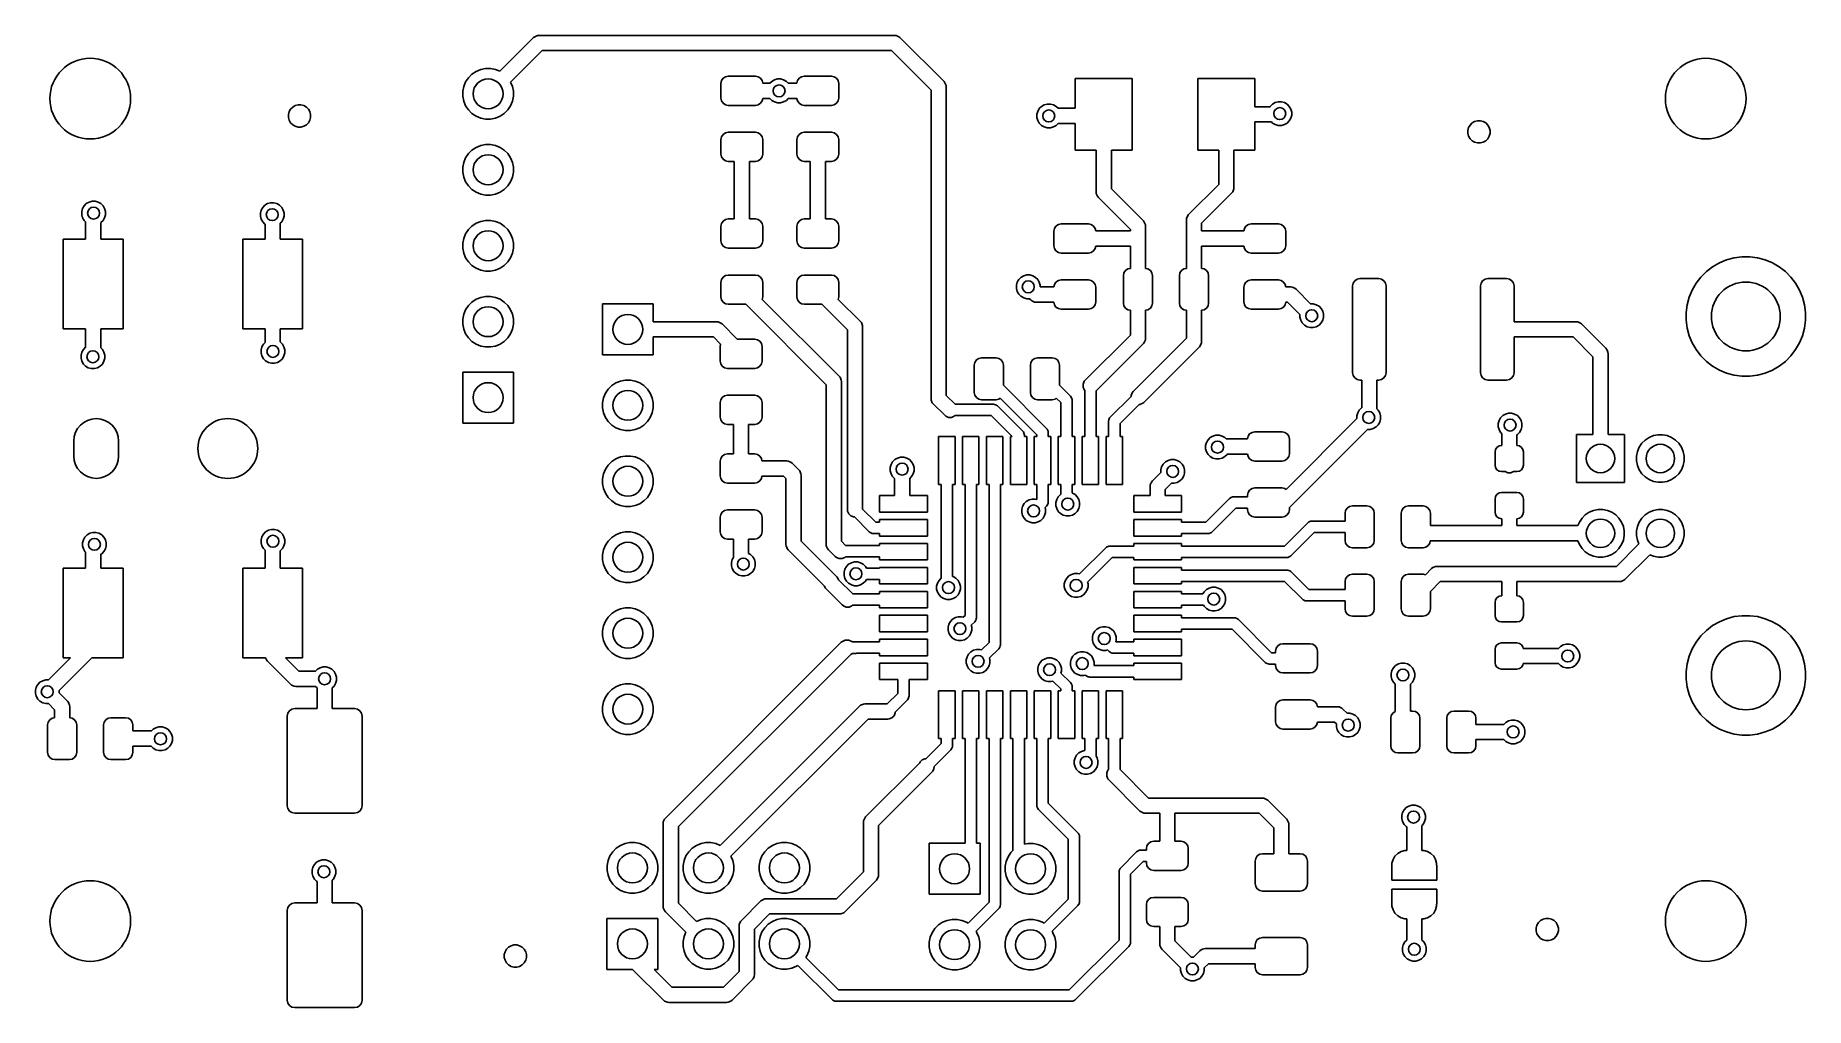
# Model space of a CAD drawing. Header units: inches. Extents: x 4.77 to 7.1, y -3.93 to -2.65.
import ezdxf

# ---------------------------------------------------------------- set-up
doc = ezdxf.new("R2010")
doc.units = ezdxf.units.IN
doc.header["$MEASUREMENT"] = 0
doc.layers.add('BLACK', color=250, linetype='CONTINUOUS')

msp = doc.modelspace()

# ---------------------------------------------------------------- linework, layer by layer
at = {"layer": 'BLACK', "linetype": 'CONTINUOUS'}
for p, q in [((5.426, -2.6559), (5.4275, -2.6547)), ((5.4275, -2.6547), (5.4311, -2.6532)), ((5.4311, -2.6532), (5.4331, -2.653)), ((5.4331, -2.653), (5.901, -2.653)), ((5.901, -2.653), (5.903, -2.6532)), ((5.903, -2.6532), (5.9066, -2.6547)), ((5.9066, -2.6547), (5.9066, -2.6547)), ((5.9066, -2.6547), (5.9081, -2.6559)), ((5.3816, -2.7003), (5.426, -2.6559)), ((5.4372, -2.673), (5.3958, -2.7144)), ((5.8969, -2.673), (5.4372, -2.673)), ((5.949, -2.7251), (5.8969, -2.673)), ((5.9081, -2.6559), (5.9661, -2.7139)), ((5.3449, -2.7041), (5.3504, -2.7004)), ((5.3504, -2.7004), (5.3564, -2.6979)), ((5.3564, -2.6979), (5.3629, -2.6966)), ((5.3629, -2.6966), (5.3694, -2.6966)), ((5.3694, -2.6966), (5.3759, -2.6979)), ((5.3759, -2.6979), (5.3816, -2.7003)), ((5.3328, -2.7266), (5.3341, -2.7202)), ((5.3341, -2.7202), (5.3366, -2.7141)), ((5.3366, -2.7141), (5.3403, -2.7087)), ((5.3403, -2.7087), (5.3449, -2.7041)), ((5.3958, -2.7144), (5.3982, -2.7202)), ((5.3982, -2.7202), (5.3994, -2.7266)), ((5.6724, -2.7163), (5.6732, -2.7126)), ((5.6724, -2.7355), (5.6724, -2.7163)), ((5.6732, -2.7126), (5.6753, -2.7095)), ((5.6753, -2.7095), (5.6784, -2.7074)), ((5.6784, -2.7074), (5.682, -2.7067)), ((5.682, -2.7067), (5.718, -2.7067)), ((5.718, -2.7067), (5.7216, -2.7074)), ((5.7216, -2.7074), (5.7247, -2.7095)), ((5.7247, -2.7095), (5.7268, -2.7126)), ((5.7268, -2.7126), (5.7275, -2.7159)), ((5.7275, -2.7159), (5.737, -2.7159)), ((5.737, -2.7159), (5.7394, -2.7135)), ((5.7394, -2.7135), (5.743, -2.7115)), ((5.743, -2.7115), (5.7469, -2.7104)), ((5.7469, -2.7104), (5.7511, -2.7104)), ((5.7511, -2.7104), (5.755, -2.7115)), ((5.755, -2.7115), (5.7586, -2.7135)), ((5.7586, -2.7135), (5.761, -2.7159)), ((5.761, -2.7159), (5.7725, -2.7159)), ((5.7725, -2.7159), (5.7732, -2.7126)), ((5.7732, -2.7126), (5.7753, -2.7095)), ((5.7753, -2.7095), (5.7784, -2.7074)), ((5.7784, -2.7074), (5.782, -2.7067)), ((5.782, -2.7067), (5.818, -2.7067)), ((5.818, -2.7067), (5.8216, -2.7074)), ((5.8216, -2.7074), (5.8247, -2.7095)), ((5.8247, -2.7095), (5.8268, -2.7126)), ((5.8268, -2.7126), (5.8276, -2.7163)), ((5.8276, -2.7163), (5.8276, -2.7355)), ((5.949, -3.131), (5.949, -2.7251)), ((5.9661, -2.7139), (5.9673, -2.7154)), ((5.9673, -2.7154), (5.9688, -2.719)), ((5.9688, -2.719), (5.969, -2.721)), ((5.969, -2.721), (5.969, -3.1269)), ((6.1389, -2.749), (6.1389, -2.7098)), ((6.1389, -2.7098), (6.2137, -2.7098)), ((6.2137, -2.7098), (6.2137, -2.8042)), ((6.3003, -2.8042), (6.3003, -2.7098)), ((6.3003, -2.7098), (6.3751, -2.7098)), ((6.3751, -2.7098), (6.3751, -2.747)), ((5.1063, -2.75), (5.109, -2.7473)), ((5.109, -2.7473), (5.1124, -2.7454)), ((5.1124, -2.7454), (5.1161, -2.7444)), ((5.1161, -2.7444), (5.1199, -2.7444)), ((5.1199, -2.7444), (5.1236, -2.7454)), ((5.1236, -2.7454), (5.127, -2.7473)), ((5.127, -2.7473), (5.1297, -2.75)), ((5.3328, -2.7332), (5.3328, -2.7266)), ((5.3341, -2.7396), (5.3328, -2.7332)), ((5.3366, -2.7457), (5.3341, -2.7396)), ((5.3403, -2.7512), (5.3366, -2.7457)), ((5.3957, -2.7457), (5.392, -2.7512)), ((5.3982, -2.7396), (5.3957, -2.7457)), ((5.3994, -2.7332), (5.3982, -2.7396)), ((5.3994, -2.7266), (5.3994, -2.7332)), ((5.6732, -2.7391), (5.6724, -2.7355)), ((5.6753, -2.7423), (5.6732, -2.7391)), ((5.6784, -2.7443), (5.6753, -2.7423)), ((5.682, -2.7451), (5.6784, -2.7443)), ((5.718, -2.7451), (5.682, -2.7451)), ((5.7216, -2.7443), (5.718, -2.7451)), ((5.7247, -2.7423), (5.7216, -2.7443)), ((5.7268, -2.7391), (5.7247, -2.7423)), ((5.7275, -2.7359), (5.7268, -2.7391)), ((5.7368, -2.7359), (5.7275, -2.7359)), ((5.7394, -2.7385), (5.7368, -2.7359)), ((5.743, -2.7405), (5.7394, -2.7385)), ((5.7469, -2.7416), (5.743, -2.7405)), ((5.7511, -2.7416), (5.7469, -2.7416)), ((5.755, -2.7405), (5.7511, -2.7416)), ((5.7586, -2.7385), (5.755, -2.7405)), ((5.7612, -2.7359), (5.7586, -2.7385)), ((5.7725, -2.7359), (5.7612, -2.7359)), ((5.7732, -2.7391), (5.7725, -2.7359)), ((5.7753, -2.7423), (5.7732, -2.7391)), ((5.7784, -2.7443), (5.7753, -2.7423)), ((5.782, -2.7451), (5.7784, -2.7443)), ((5.818, -2.7451), (5.782, -2.7451)), ((5.8216, -2.7443), (5.818, -2.7451)), ((5.8247, -2.7423), (5.8216, -2.7443)), ((5.8268, -2.7391), (5.8247, -2.7423)), ((5.8276, -2.7355), (5.8268, -2.7391)), ((6.0915, -2.7494), (6.0944, -2.7465)), ((6.0944, -2.7465), (6.098, -2.7445)), ((6.098, -2.7445), (6.1019, -2.7434)), ((6.1019, -2.7434), (6.1061, -2.7434)), ((6.1061, -2.7434), (6.11, -2.7445)), ((6.11, -2.7445), (6.1136, -2.7465)), ((6.1136, -2.7465), (6.1161, -2.749)), ((6.3751, -2.747), (6.3952, -2.747)), ((6.3952, -2.747), (6.3955, -2.7464)), ((6.3955, -2.7464), (6.3984, -2.7435)), ((6.3984, -2.7435), (6.402, -2.7415)), ((6.402, -2.7415), (6.4059, -2.7404)), ((6.4059, -2.7404), (6.4101, -2.7404)), ((6.4101, -2.7404), (6.414, -2.7415)), ((6.414, -2.7415), (6.4176, -2.7435)), ((6.4176, -2.7435), (6.4205, -2.7464)), ((6.4205, -2.7464), (6.4225, -2.75)), ((5.1034, -2.7571), (5.1044, -2.7534)), ((5.1034, -2.7609), (5.1034, -2.7571)), ((5.1044, -2.7646), (5.1034, -2.7609)), ((5.1044, -2.7534), (5.1063, -2.75)), ((5.1063, -2.768), (5.1044, -2.7646)), ((5.109, -2.7707), (5.1063, -2.768)), ((5.1124, -2.7726), (5.109, -2.7707)), ((5.127, -2.7707), (5.1236, -2.7726)), ((5.1297, -2.768), (5.127, -2.7707)), ((5.1297, -2.75), (5.1316, -2.7534)), ((5.1316, -2.7646), (5.1297, -2.768)), ((5.1316, -2.7534), (5.1326, -2.7571)), ((5.1326, -2.7609), (5.1316, -2.7646)), ((5.1326, -2.7571), (5.1326, -2.7609)), ((5.3449, -2.7558), (5.3403, -2.7512)), ((5.3504, -2.7594), (5.3449, -2.7558)), ((5.3564, -2.7619), (5.3504, -2.7594)), ((5.3629, -2.7632), (5.3564, -2.7619)), ((5.3694, -2.7632), (5.3629, -2.7632)), ((5.3759, -2.7619), (5.3694, -2.7632)), ((5.3819, -2.7594), (5.3759, -2.7619)), ((5.3874, -2.7558), (5.3819, -2.7594)), ((5.392, -2.7512), (5.3874, -2.7558)), ((6.0884, -2.7569), (6.0895, -2.753)), ((6.0884, -2.7611), (6.0884, -2.7569)), ((6.0895, -2.765), (6.0884, -2.7611)), ((6.0895, -2.753), (6.0915, -2.7494)), ((6.0915, -2.7686), (6.0895, -2.765)), ((6.0944, -2.7715), (6.0915, -2.7686)), ((6.098, -2.7735), (6.0944, -2.7715)), ((6.1136, -2.7715), (6.11, -2.7735)), ((6.1161, -2.769), (6.1136, -2.7715)), ((6.1161, -2.749), (6.1389, -2.749)), ((6.1389, -2.769), (6.1161, -2.769)), ((6.1389, -2.8042), (6.1389, -2.769)), ((6.3969, -2.767), (6.3751, -2.767)), ((6.3751, -2.767), (6.3751, -2.8042)), ((6.3984, -2.7685), (6.3969, -2.767)), ((6.402, -2.7705), (6.3984, -2.7685)), ((6.4059, -2.7716), (6.402, -2.7705)), ((6.4101, -2.7716), (6.4059, -2.7716)), ((6.414, -2.7705), (6.4101, -2.7716)), ((6.4176, -2.7685), (6.414, -2.7705)), ((6.4205, -2.7656), (6.4176, -2.7685)), ((6.4225, -2.762), (6.4205, -2.7656)), ((6.4225, -2.75), (6.4236, -2.7539)), ((6.4236, -2.7581), (6.4225, -2.762)), ((6.4236, -2.7539), (6.4236, -2.7581)), ((6.6564, -2.7744), (6.6583, -2.771)), ((6.6583, -2.771), (6.661, -2.7683)), ((6.661, -2.7683), (6.6644, -2.7664)), ((6.6644, -2.7664), (6.6681, -2.7654)), ((6.6681, -2.7654), (6.6719, -2.7654)), ((6.6719, -2.7654), (6.6756, -2.7664)), ((6.6756, -2.7664), (6.679, -2.7683)), ((6.679, -2.7683), (6.6817, -2.771)), ((6.6817, -2.771), (6.6836, -2.7744)), ((5.1161, -2.7736), (5.1124, -2.7726)), ((5.1199, -2.7736), (5.1161, -2.7736)), ((5.1236, -2.7726), (5.1199, -2.7736)), ((5.6724, -2.7901), (5.6732, -2.7864)), ((5.6724, -2.8093), (5.6724, -2.7901)), ((5.6732, -2.7864), (5.6753, -2.7833)), ((5.6753, -2.7833), (5.6784, -2.7812)), ((5.6784, -2.7812), (5.682, -2.7805)), ((5.682, -2.7805), (5.718, -2.7805)), ((5.718, -2.7805), (5.7216, -2.7812)), ((5.7216, -2.7812), (5.7247, -2.7833)), ((5.7247, -2.7833), (5.7268, -2.7864)), ((5.7268, -2.7864), (5.7276, -2.7901)), ((5.7276, -2.7901), (5.7276, -2.8093)), ((5.7724, -2.7901), (5.7732, -2.7864)), ((5.7724, -2.8093), (5.7724, -2.7901)), ((5.7732, -2.7864), (5.7753, -2.7833)), ((5.7753, -2.7833), (5.7784, -2.7812)), ((5.7784, -2.7812), (5.782, -2.7805)), ((5.782, -2.7805), (5.818, -2.7805)), ((5.818, -2.7805), (5.8216, -2.7812)), ((5.8216, -2.7812), (5.8247, -2.7833)), ((5.8247, -2.7833), (5.8268, -2.7864)), ((5.8268, -2.7864), (5.8276, -2.7901)), ((5.8276, -2.7901), (5.8276, -2.8093)), ((6.1019, -2.7746), (6.098, -2.7735)), ((6.1061, -2.7746), (6.1019, -2.7746)), ((6.11, -2.7735), (6.1061, -2.7746)), ((6.6554, -2.7781), (6.6564, -2.7744)), ((6.6554, -2.7819), (6.6554, -2.7781)), ((6.6564, -2.7856), (6.6554, -2.7819)), ((6.6583, -2.789), (6.6564, -2.7856)), ((6.661, -2.7917), (6.6583, -2.789)), ((6.6644, -2.7936), (6.661, -2.7917)), ((6.6681, -2.7946), (6.6644, -2.7936)), ((6.6719, -2.7946), (6.6681, -2.7946)), ((6.6756, -2.7936), (6.6719, -2.7946)), ((6.679, -2.7917), (6.6756, -2.7936)), ((6.6817, -2.789), (6.679, -2.7917)), ((6.6836, -2.7856), (6.6817, -2.789)), ((6.6836, -2.7744), (6.6846, -2.7781)), ((6.6846, -2.7819), (6.6836, -2.7856)), ((6.6846, -2.7781), (6.6846, -2.7819)), ((5.3341, -2.8202), (5.3366, -2.8141)), ((5.3366, -2.8141), (5.3403, -2.8087)), ((5.3403, -2.8087), (5.3449, -2.8041)), ((5.3449, -2.8041), (5.3504, -2.8004)), ((5.3504, -2.8004), (5.3564, -2.7979)), ((5.3564, -2.7979), (5.3629, -2.7966)), ((5.3629, -2.7966), (5.3694, -2.7966)), ((5.3694, -2.7966), (5.3759, -2.7979)), ((5.3759, -2.7979), (5.3819, -2.8004)), ((5.3819, -2.8004), (5.3874, -2.8041)), ((5.3874, -2.8041), (5.392, -2.8087)), ((5.392, -2.8087), (5.3957, -2.8141)), ((5.3957, -2.8141), (5.3982, -2.8202)), ((5.6732, -2.813), (5.6724, -2.8093)), ((5.6753, -2.8161), (5.6732, -2.813)), ((5.6784, -2.8182), (5.6753, -2.8161)), ((5.682, -2.8189), (5.6784, -2.8182)), ((5.7216, -2.8182), (5.718, -2.8189)), ((5.7247, -2.8161), (5.7216, -2.8182)), ((5.7268, -2.813), (5.7247, -2.8161)), ((5.7276, -2.8093), (5.7268, -2.813)), ((5.7732, -2.813), (5.7724, -2.8093)), ((5.7753, -2.8161), (5.7732, -2.813)), ((5.7784, -2.8182), (5.7753, -2.8161)), ((5.782, -2.8189), (5.7784, -2.8182)), ((5.8216, -2.8182), (5.818, -2.8189)), ((5.8247, -2.8161), (5.8216, -2.8182)), ((5.8268, -2.813), (5.8247, -2.8161)), ((5.8276, -2.8093), (5.8268, -2.813)), ((6.1663, -2.8042), (6.1389, -2.8042)), ((6.1663, -2.8593), (6.1663, -2.8042)), ((6.2137, -2.8042), (6.1863, -2.8042)), ((6.1863, -2.8042), (6.1863, -2.8551)), ((6.3277, -2.8042), (6.3003, -2.8042)), ((6.3277, -2.8491), (6.3277, -2.8042)), ((6.3751, -2.8042), (6.3477, -2.8042)), ((6.3477, -2.8042), (6.3477, -2.8533)), ((5.3328, -2.8266), (5.3341, -2.8202)), ((5.3328, -2.8332), (5.3328, -2.8266)), ((5.3341, -2.8396), (5.3328, -2.8332)), ((5.3366, -2.8457), (5.3341, -2.8396)), ((5.3982, -2.8396), (5.3957, -2.8457)), ((5.3982, -2.8202), (5.3994, -2.8266)), ((5.3994, -2.8332), (5.3982, -2.8396)), ((5.3994, -2.8266), (5.3994, -2.8332)), ((5.69, -2.8189), (5.682, -2.8189)), ((5.69, -2.8947), (5.69, -2.8189)), ((5.718, -2.8189), (5.71, -2.8189)), ((5.71, -2.8189), (5.71, -2.8947)), ((5.79, -2.8189), (5.782, -2.8189)), ((5.79, -2.8947), (5.79, -2.8189)), ((5.818, -2.8189), (5.81, -2.8189)), ((5.81, -2.8189), (5.81, -2.8947)), ((5.3403, -2.8512), (5.3366, -2.8457)), ((5.3449, -2.8558), (5.3403, -2.8512)), ((5.3504, -2.8594), (5.3449, -2.8558)), ((5.3564, -2.8619), (5.3504, -2.8594)), ((5.3629, -2.8632), (5.3564, -2.8619)), ((5.3694, -2.8632), (5.3629, -2.8632)), ((5.3759, -2.8619), (5.3694, -2.8632)), ((5.3819, -2.8594), (5.3759, -2.8619)), ((5.3874, -2.8558), (5.3819, -2.8594)), ((5.392, -2.8512), (5.3874, -2.8558)), ((5.3957, -2.8457), (5.392, -2.8512)), ((6.1665, -2.8612), (6.1663, -2.8593)), ((6.168, -2.8648), (6.1665, -2.8612)), ((6.1692, -2.8664), (6.168, -2.8648)), ((6.168, -2.8648), (6.168, -2.8648)), ((6.1863, -2.8551), (6.2284, -2.8972)), ((6.288, -2.8888), (6.3277, -2.8491)), ((6.3448, -2.8604), (6.3051, -2.9)), ((6.346, -2.8588), (6.3448, -2.8604)), ((6.3475, -2.8552), (6.346, -2.8588)), ((6.3477, -2.8533), (6.3475, -2.8552)), ((4.8314, -2.8849), (4.8325, -2.881)), ((4.8314, -2.8891), (4.8314, -2.8849)), ((4.8325, -2.881), (4.8345, -2.8774)), ((4.8345, -2.8774), (4.8374, -2.8745)), ((4.8374, -2.8745), (4.841, -2.8725)), ((4.841, -2.8725), (4.8449, -2.8714)), ((4.8449, -2.8714), (4.8491, -2.8714)), ((4.8491, -2.8714), (4.853, -2.8725)), ((4.853, -2.8725), (4.8566, -2.8745)), ((4.8566, -2.8745), (4.8595, -2.8774)), ((4.8595, -2.8774), (4.8615, -2.881)), ((4.8615, -2.881), (4.8626, -2.8849)), ((4.8626, -2.8849), (4.8626, -2.8891)), ((5.0664, -2.8869), (5.0675, -2.883)), ((5.0664, -2.8911), (5.0664, -2.8869)), ((5.0675, -2.883), (5.0695, -2.8794)), ((5.0695, -2.8794), (5.0724, -2.8765)), ((5.0724, -2.8765), (5.076, -2.8745)), ((5.076, -2.8745), (5.0799, -2.8734)), ((5.0799, -2.8734), (5.0841, -2.8734)), ((5.0841, -2.8734), (5.088, -2.8745)), ((5.088, -2.8745), (5.0916, -2.8765)), ((5.0916, -2.8765), (5.0945, -2.8794)), ((5.0945, -2.8794), (5.0965, -2.883)), ((5.0965, -2.883), (5.0976, -2.8869)), ((5.0976, -2.8869), (5.0976, -2.8911)), ((6.2113, -2.9084), (6.1692, -2.8664)), ((4.8325, -2.893), (4.8314, -2.8891)), ((4.8345, -2.8966), (4.8325, -2.893)), ((4.8365, -2.8985), (4.8345, -2.8966)), ((4.8365, -2.9213), (4.8365, -2.8985)), ((4.8566, -2.8995), (4.8565, -2.8996)), ((4.8565, -2.8996), (4.8565, -2.9213)), ((4.8595, -2.8966), (4.8566, -2.8995)), ((4.8615, -2.893), (4.8595, -2.8966)), ((4.8626, -2.8891), (4.8615, -2.893)), ((5.0675, -2.895), (5.0664, -2.8911)), ((5.0695, -2.8986), (5.0675, -2.895)), ((5.0724, -2.9015), (5.0695, -2.8986)), ((5.0727, -2.9016), (5.0724, -2.9015)), ((5.0727, -2.9213), (5.0727, -2.9016)), ((5.0945, -2.8986), (5.0927, -2.9004)), ((5.0927, -2.9004), (5.0927, -2.9213)), ((5.0965, -2.895), (5.0945, -2.8986)), ((5.0976, -2.8911), (5.0965, -2.895)), ((5.3366, -2.9141), (5.3403, -2.9087)), ((5.3403, -2.9087), (5.3449, -2.9041)), ((5.3449, -2.9041), (5.3504, -2.9004)), ((5.3504, -2.9004), (5.3564, -2.8979)), ((5.3564, -2.8979), (5.3629, -2.8966)), ((5.3629, -2.8966), (5.3694, -2.8966)), ((5.3694, -2.8966), (5.3759, -2.8979)), ((5.3759, -2.8979), (5.3819, -2.9004)), ((5.3819, -2.9004), (5.3874, -2.9041)), ((5.3874, -2.9041), (5.392, -2.9087)), ((5.392, -2.9087), (5.3957, -2.9141)), ((5.6724, -2.9043), (5.6732, -2.9006)), ((5.6724, -2.9235), (5.6724, -2.9043)), ((5.6732, -2.9006), (5.6753, -2.8975)), ((5.6753, -2.8975), (5.6784, -2.8954)), ((5.6784, -2.8954), (5.682, -2.8947)), ((5.682, -2.8947), (5.69, -2.8947)), ((5.71, -2.8947), (5.718, -2.8947)), ((5.718, -2.8947), (5.7216, -2.8954)), ((5.7216, -2.8954), (5.7247, -2.8975)), ((5.7247, -2.8975), (5.7268, -2.9006)), ((5.7268, -2.9006), (5.7276, -2.9043)), ((5.7276, -2.9043), (5.7276, -2.9235)), ((5.7724, -2.9043), (5.7732, -2.9006)), ((5.7724, -2.9235), (5.7724, -2.9043)), ((5.7732, -2.9006), (5.7753, -2.8975)), ((5.7753, -2.8975), (5.7784, -2.8954)), ((5.7784, -2.8954), (5.782, -2.8947)), ((5.782, -2.8947), (5.79, -2.8947)), ((5.81, -2.8947), (5.818, -2.8947)), ((5.818, -2.8947), (5.8216, -2.8954)), ((5.8216, -2.8954), (5.8247, -2.8975)), ((5.8247, -2.8975), (5.8268, -2.9006)), ((5.8268, -2.9006), (5.8276, -2.9043)), ((5.8276, -2.9043), (5.8276, -2.9235)), ((6.1106, -2.9108), (6.1114, -2.9071)), ((6.1106, -2.93), (6.1106, -2.9108)), ((6.1114, -2.9071), (6.1134, -2.904)), ((6.1134, -2.904), (6.1166, -2.902)), ((6.1166, -2.902), (6.1202, -2.9012)), ((6.1202, -2.9012), (6.1562, -2.9012)), ((6.1562, -2.9012), (6.1598, -2.902)), ((6.1598, -2.902), (6.1629, -2.904)), ((6.1629, -2.904), (6.165, -2.9071)), ((6.165, -2.9071), (6.1657, -2.9104)), ((6.1657, -2.9104), (6.2113, -2.9104)), ((6.2113, -2.9104), (6.2113, -2.9084)), ((6.2284, -2.8972), (6.2296, -2.8987)), ((6.2296, -2.8987), (6.2296, -2.8987)), ((6.2296, -2.8987), (6.2311, -2.9023)), ((6.2311, -2.9023), (6.2313, -2.9043)), ((6.2313, -2.9043), (6.2313, -2.9147)), ((6.2851, -2.8959), (6.2853, -2.894)), ((6.2851, -2.9181), (6.2851, -2.8959)), ((6.2853, -2.894), (6.2868, -2.8903)), ((6.2868, -2.8903), (6.288, -2.8888)), ((6.2868, -2.8903), (6.2868, -2.8903)), ((6.3051, -2.9), (6.3051, -2.9104)), ((6.3051, -2.9104), (6.3607, -2.9104)), ((6.3607, -2.9104), (6.3614, -2.9071)), ((6.3614, -2.9071), (6.3634, -2.904)), ((6.3634, -2.904), (6.3666, -2.902)), ((6.3666, -2.902), (6.3702, -2.9012)), ((6.3702, -2.9012), (6.4062, -2.9012)), ((6.4062, -2.9012), (6.4098, -2.902)), ((6.4098, -2.902), (6.4129, -2.904)), ((6.4129, -2.904), (6.415, -2.9071)), ((6.415, -2.9071), (6.4157, -2.9108)), ((6.4157, -2.9108), (6.4157, -2.93)), ((4.8071, -3.0394), (4.8071, -2.9213)), ((4.8071, -2.9213), (4.8365, -2.9213)), ((4.8565, -2.9213), (4.8858, -2.9213)), ((4.8858, -2.9213), (4.8858, -3.0394)), ((5.0433, -3.0394), (5.0433, -2.9213)), ((5.0433, -2.9213), (5.0727, -2.9213)), ((5.0927, -2.9213), (5.122, -2.9213)), ((5.122, -2.9213), (5.122, -3.0394)), ((5.3328, -2.9266), (5.3341, -2.9202)), ((5.3328, -2.9332), (5.3328, -2.9266)), ((5.3341, -2.9396), (5.3328, -2.9332)), ((5.3341, -2.9202), (5.3366, -2.9141)), ((5.3957, -2.9141), (5.3982, -2.9202)), ((5.3982, -2.9202), (5.3994, -2.9266)), ((5.3994, -2.9332), (5.3982, -2.9396)), ((5.3994, -2.9266), (5.3994, -2.9332)), ((5.6732, -2.9271), (5.6724, -2.9235)), ((5.6753, -2.9303), (5.6732, -2.9271)), ((5.6784, -2.9323), (5.6753, -2.9303)), ((5.682, -2.9331), (5.6784, -2.9323)), ((5.718, -2.9331), (5.682, -2.9331)), ((5.7216, -2.9323), (5.718, -2.9331)), ((5.7247, -2.9303), (5.7216, -2.9323)), ((5.7268, -2.9271), (5.7247, -2.9303)), ((5.7276, -2.9235), (5.7268, -2.9271)), ((5.7732, -2.9271), (5.7724, -2.9235)), ((5.7753, -2.9303), (5.7732, -2.9271)), ((5.7784, -2.9323), (5.7753, -2.9303)), ((5.782, -2.9331), (5.7784, -2.9323)), ((5.818, -2.9331), (5.782, -2.9331)), ((5.8216, -2.9323), (5.818, -2.9331)), ((5.8247, -2.9303), (5.8216, -2.9323)), ((5.8268, -2.9271), (5.8247, -2.9303)), ((5.8276, -2.9235), (5.8268, -2.9271)), ((6.1114, -2.9337), (6.1106, -2.93)), ((6.1134, -2.9368), (6.1114, -2.9337)), ((6.165, -2.9337), (6.1629, -2.9368)), ((6.1657, -2.9304), (6.165, -2.9337)), ((6.2113, -2.9304), (6.1657, -2.9304)), ((6.2113, -2.9598), (6.2113, -2.9304)), ((6.2313, -2.9147), (6.2313, -2.9598)), ((6.2851, -2.9598), (6.2851, -2.9181)), ((6.3607, -2.9304), (6.3051, -2.9304)), ((6.3051, -2.9304), (6.3051, -2.9598)), ((6.3614, -2.9337), (6.3607, -2.9304)), ((6.3634, -2.9368), (6.3614, -2.9337)), ((6.415, -2.9337), (6.4129, -2.9368)), ((6.4157, -2.93), (6.415, -2.9337)), ((5.3366, -2.9457), (5.3341, -2.9396)), ((5.3403, -2.9512), (5.3366, -2.9457)), ((5.3449, -2.9558), (5.3403, -2.9512)), ((5.3504, -2.9594), (5.3449, -2.9558)), ((5.3874, -2.9558), (5.3819, -2.9594)), ((5.392, -2.9512), (5.3874, -2.9558)), ((5.3957, -2.9457), (5.392, -2.9512)), ((5.3982, -2.9396), (5.3957, -2.9457)), ((6.1166, -2.9389), (6.1134, -2.9368)), ((6.1202, -2.9396), (6.1166, -2.9389)), ((6.1562, -2.9396), (6.1202, -2.9396)), ((6.1598, -2.9389), (6.1562, -2.9396)), ((6.1629, -2.9368), (6.1598, -2.9389)), ((6.3666, -2.9389), (6.3634, -2.9368)), ((6.3702, -2.9396), (6.3666, -2.9389)), ((6.4062, -2.9396), (6.3702, -2.9396)), ((6.4098, -2.9389), (6.4062, -2.9396)), ((6.4129, -2.9368), (6.4098, -2.9389)), ((6.9694, -2.9638), (6.9776, -2.9575)), ((6.9776, -2.9575), (6.9865, -2.9524)), ((6.9865, -2.9524), (6.996, -2.9484)), ((6.996, -2.9484), (7.006, -2.9458)), ((7.006, -2.9458), (7.0162, -2.9444)), ((7.0162, -2.9444), (7.0265, -2.9444)), ((7.0265, -2.9444), (7.0367, -2.9458)), ((7.0367, -2.9458), (7.0466, -2.9484)), ((7.0466, -2.9484), (7.0562, -2.9524)), ((7.0562, -2.9524), (7.0651, -2.9575)), ((7.0651, -2.9575), (7.0733, -2.9638)), ((5.3564, -2.9619), (5.3504, -2.9594)), ((5.3629, -2.9632), (5.3564, -2.9619)), ((5.3694, -2.9632), (5.3629, -2.9632)), ((5.3759, -2.9619), (5.3694, -2.9632)), ((5.3819, -2.9594), (5.3759, -2.9619)), ((5.6724, -2.9781), (5.6732, -2.9744)), ((5.6724, -2.9973), (5.6724, -2.9781)), ((5.6732, -2.9744), (5.6753, -2.9713)), ((5.6753, -2.9713), (5.6784, -2.9692)), ((5.6784, -2.9692), (5.682, -2.9685)), ((5.682, -2.9685), (5.718, -2.9685)), ((5.718, -2.9685), (5.7216, -2.9692)), ((5.7216, -2.9692), (5.7247, -2.9713)), ((5.7247, -2.9713), (5.7268, -2.9744)), ((5.7268, -2.9744), (5.7276, -2.9781)), ((5.7276, -2.9781), (5.7276, -2.9973)), ((5.7724, -2.9781), (5.7732, -2.9744)), ((5.7724, -2.9973), (5.7724, -2.9781)), ((5.7732, -2.9744), (5.7753, -2.9713)), ((5.7753, -2.9713), (5.7784, -2.9692)), ((5.7784, -2.9692), (5.782, -2.9685)), ((5.782, -2.9685), (5.818, -2.9685)), ((5.818, -2.9685), (5.8216, -2.9692)), ((5.8216, -2.9692), (5.8247, -2.9713)), ((5.8247, -2.9713), (5.8268, -2.9744)), ((5.8268, -2.9744), (5.8276, -2.9781)), ((5.8276, -2.9781), (5.8276, -2.9973)), ((6.0614, -2.9819), (6.0625, -2.978)), ((6.0625, -2.978), (6.0645, -2.9744)), ((6.0645, -2.9744), (6.0674, -2.9715)), ((6.0674, -2.9715), (6.071, -2.9695)), ((6.071, -2.9695), (6.0749, -2.9684)), ((6.0749, -2.9684), (6.0791, -2.9684)), ((6.0791, -2.9684), (6.083, -2.9695)), ((6.083, -2.9695), (6.0866, -2.9715)), ((6.0866, -2.9715), (6.0895, -2.9744)), ((6.0895, -2.9744), (6.0915, -2.978)), ((6.0915, -2.978), (6.0926, -2.9819)), ((6.1107, -2.9842), (6.1114, -2.981)), ((6.1114, -2.981), (6.1134, -2.9779)), ((6.1134, -2.9779), (6.1166, -2.9758)), ((6.1166, -2.9758), (6.1202, -2.975)), ((6.1202, -2.975), (6.1562, -2.975)), ((6.1562, -2.975), (6.1598, -2.9758)), ((6.1598, -2.9758), (6.1629, -2.9779)), ((6.1629, -2.9779), (6.165, -2.981)), ((6.165, -2.981), (6.1657, -2.9846)), ((6.2021, -2.9694), (6.2028, -2.9657)), ((6.2021, -3.0053), (6.2021, -2.9694)), ((6.2028, -2.9657), (6.2049, -2.9626)), ((6.2049, -2.9626), (6.208, -2.9605)), ((6.208, -2.9605), (6.2113, -2.9598)), ((6.2313, -2.9598), (6.2345, -2.9605)), ((6.2345, -2.9605), (6.2377, -2.9626)), ((6.2377, -2.9626), (6.2397, -2.9657)), ((6.2397, -2.9657), (6.2405, -2.9694)), ((6.2405, -2.9694), (6.2405, -3.0053)), ((6.2759, -2.9694), (6.2766, -2.9657)), ((6.2759, -3.0053), (6.2759, -2.9694)), ((6.2766, -2.9657), (6.2787, -2.9626)), ((6.2787, -2.9626), (6.2818, -2.9605)), ((6.2818, -2.9605), (6.2851, -2.9598)), ((6.3051, -2.9598), (6.3084, -2.9605)), ((6.3084, -2.9605), (6.3115, -2.9626)), ((6.3115, -2.9626), (6.3136, -2.9657)), ((6.3136, -2.9657), (6.3143, -2.9694)), ((6.3143, -2.9694), (6.3143, -3.0053)), ((6.3606, -2.9846), (6.3614, -2.981)), ((6.3614, -2.981), (6.3634, -2.9779)), ((6.3634, -2.9779), (6.3666, -2.9758)), ((6.3666, -2.9758), (6.3702, -2.975)), ((6.3702, -2.975), (6.4062, -2.975)), ((6.4062, -2.975), (6.4098, -2.9758)), ((6.4098, -2.9758), (6.4129, -2.9779)), ((6.4129, -2.9779), (6.415, -2.981)), ((6.415, -2.981), (6.4157, -2.9842)), ((6.5037, -2.9829), (6.5045, -2.9791)), ((6.5045, -2.9791), (6.5066, -2.976)), ((6.5066, -2.976), (6.5098, -2.9738)), ((6.5098, -2.9738), (6.5135, -2.9731)), ((6.5135, -2.9731), (6.5381, -2.9731)), ((6.5381, -2.9731), (6.5419, -2.9738)), ((6.5419, -2.9738), (6.5451, -2.976)), ((6.5451, -2.976), (6.5472, -2.9791)), ((6.5472, -2.9791), (6.548, -2.9829)), ((6.672, -2.9829), (6.6728, -2.9791)), ((6.6728, -2.9791), (6.6749, -2.976)), ((6.6749, -2.976), (6.6781, -2.9738)), ((6.6781, -2.9738), (6.6819, -2.9731)), ((6.6819, -2.9731), (6.7065, -2.9731)), ((6.7065, -2.9731), (6.7102, -2.9738)), ((6.7102, -2.9738), (6.7134, -2.976)), ((6.7134, -2.976), (6.7155, -2.9791)), ((6.7155, -2.9791), (6.7163, -2.9829)), ((6.9507, -2.9882), (6.9559, -2.9792)), ((6.9559, -2.9792), (6.9621, -2.9711)), ((6.9621, -2.9711), (6.9694, -2.9638)), ((7.0733, -2.9638), (7.0805, -2.9711)), ((7.0805, -2.9711), (7.0868, -2.9792)), ((7.0868, -2.9792), (7.092, -2.9882)), ((5.3403, -3.0087), (5.3449, -3.0041)), ((5.3449, -3.0041), (5.3504, -3.0004)), ((5.3504, -3.0004), (5.3564, -2.9979)), ((5.3564, -2.9979), (5.3629, -2.9966)), ((5.3629, -2.9966), (5.3694, -2.9966)), ((5.3694, -2.9966), (5.3759, -2.9979)), ((5.3759, -2.9979), (5.3819, -3.0004)), ((5.3819, -3.0004), (5.3874, -3.0041)), ((5.3874, -3.0041), (5.392, -3.0087)), ((5.6732, -3.001), (5.6724, -2.9973)), ((5.6753, -3.0041), (5.6732, -3.001)), ((5.6784, -3.0062), (5.6753, -3.0041)), ((5.7276, -2.9973), (5.7269, -3.0005)), ((5.7269, -3.0005), (5.8281, -3.1016)), ((5.7732, -3.001), (5.7724, -2.9973)), ((5.7753, -3.0041), (5.7732, -3.001)), ((5.7784, -3.0062), (5.7753, -3.0041)), ((5.8276, -2.9973), (5.8269, -3.0005)), ((5.8269, -3.0005), (5.8561, -3.0296)), ((6.0614, -2.9861), (6.0614, -2.9819)), ((6.0625, -2.99), (6.0614, -2.9861)), ((6.0645, -2.9936), (6.0625, -2.99)), ((6.0674, -2.9965), (6.0645, -2.9936)), ((6.071, -2.9985), (6.0674, -2.9965)), ((6.0749, -2.9996), (6.071, -2.9985)), ((6.0785, -2.9996), (6.0749, -2.9996)), ((6.0802, -3.0013), (6.0785, -2.9996)), ((6.0817, -3.0025), (6.0802, -3.0013)), ((6.0853, -3.004), (6.0817, -3.0025)), ((6.0872, -3.0042), (6.0853, -3.004)), ((6.1107, -3.0042), (6.0872, -3.0042)), ((6.0926, -2.9819), (6.0926, -2.9842)), ((6.0926, -2.9842), (6.1107, -2.9842)), ((6.1114, -3.0075), (6.1107, -3.0042)), ((6.1657, -3.0038), (6.165, -3.0075)), ((6.1657, -2.9846), (6.1657, -3.0038)), ((6.3606, -3.0038), (6.3606, -2.9846)), ((6.3614, -3.0075), (6.3606, -3.0038)), ((6.4157, -3.0042), (6.415, -3.0075)), ((6.4157, -2.9842), (6.4222, -2.9842)), ((6.4181, -3.0042), (6.4157, -3.0042)), ((6.4344, -3.0205), (6.4181, -3.0042)), ((6.4222, -2.9842), (6.4242, -2.9844)), ((6.4242, -2.9844), (6.4278, -2.9859)), ((6.4278, -2.9859), (6.4278, -2.9859)), ((6.4278, -2.9859), (6.4293, -2.9872)), ((6.4293, -2.9872), (6.4485, -3.0064)), ((6.5037, -3.0971), (6.5037, -2.9829)), ((6.548, -2.9829), (6.548, -3.0971)), ((6.672, -3.0971), (6.672, -2.9829)), ((6.7163, -2.9829), (6.7163, -3.03)), ((6.9441, -3.0076), (6.9468, -2.9977)), ((6.9468, -2.9977), (6.9507, -2.9882)), ((7.092, -2.9882), (7.0959, -2.9977)), ((7.0959, -2.9977), (7.0986, -3.0076)), ((5.3328, -3.0266), (5.3341, -3.0202)), ((5.3328, -3.0332), (5.3328, -3.0266)), ((5.3341, -3.0202), (5.3366, -3.0141)), ((5.3366, -3.0141), (5.3403, -3.0087)), ((5.392, -3.0087), (5.3957, -3.0141)), ((5.3957, -3.0141), (5.3982, -3.0202)), ((5.3982, -3.0202), (5.3994, -3.0266)), ((5.3994, -3.0266), (5.3994, -3.0332)), ((5.5165, -3.0735), (5.5165, -3.0065)), ((5.5165, -3.0065), (5.5835, -3.0065)), ((5.5835, -3.0065), (5.5835, -3.03)), ((5.682, -3.0069), (5.6784, -3.0062)), ((5.7051, -3.0069), (5.682, -3.0069)), ((5.811, -3.1128), (5.7051, -3.0069)), ((5.782, -3.0069), (5.7784, -3.0062)), ((5.8051, -3.0069), (5.782, -3.0069)), ((5.839, -3.0408), (5.8051, -3.0069)), ((6.1134, -3.0106), (6.1114, -3.0075)), ((6.1166, -3.0127), (6.1134, -3.0106)), ((6.1202, -3.0134), (6.1166, -3.0127)), ((6.1562, -3.0134), (6.1202, -3.0134)), ((6.1598, -3.0127), (6.1562, -3.0134)), ((6.1629, -3.0106), (6.1598, -3.0127)), ((6.165, -3.0075), (6.1629, -3.0106)), ((6.2028, -3.009), (6.2021, -3.0053)), ((6.2049, -3.0121), (6.2028, -3.009)), ((6.208, -3.0142), (6.2049, -3.0121)), ((6.2113, -3.0148), (6.208, -3.0142)), ((6.2113, -3.0476), (6.2113, -3.0148)), ((6.2345, -3.0142), (6.2313, -3.0148)), ((6.2313, -3.0148), (6.2313, -3.0517)), ((6.2377, -3.0121), (6.2345, -3.0142)), ((6.2397, -3.009), (6.2377, -3.0121)), ((6.2405, -3.0053), (6.2397, -3.009)), ((6.2766, -3.009), (6.2759, -3.0053)), ((6.2787, -3.0121), (6.2766, -3.009)), ((6.2818, -3.0142), (6.2787, -3.0121)), ((6.2851, -3.0148), (6.2818, -3.0142)), ((6.2851, -3.0518), (6.2851, -3.0148)), ((6.3084, -3.0142), (6.3051, -3.0148)), ((6.3051, -3.0148), (6.3051, -3.0559)), ((6.3115, -3.0121), (6.3084, -3.0142)), ((6.3136, -3.009), (6.3115, -3.0121)), ((6.3143, -3.0053), (6.3136, -3.009)), ((6.3634, -3.0106), (6.3614, -3.0075)), ((6.3666, -3.0127), (6.3634, -3.0106)), ((6.3702, -3.0134), (6.3666, -3.0127)), ((6.4062, -3.0134), (6.3702, -3.0134)), ((6.4098, -3.0127), (6.4062, -3.0134)), ((6.4129, -3.0106), (6.4098, -3.0127)), ((6.415, -3.0075), (6.4129, -3.0106)), ((6.4344, -3.0241), (6.4344, -3.0205)), ((6.4355, -3.028), (6.4344, -3.0241)), ((6.4375, -3.0316), (6.4355, -3.028)), ((6.4485, -3.0064), (6.4521, -3.0064)), ((6.4521, -3.0064), (6.456, -3.0075)), ((6.456, -3.0075), (6.4596, -3.0095)), ((6.4596, -3.0095), (6.4625, -3.0124)), ((6.4625, -3.0124), (6.4645, -3.016)), ((6.4645, -3.028), (6.4625, -3.0316)), ((6.4645, -3.016), (6.4656, -3.0199)), ((6.4656, -3.0241), (6.4645, -3.028)), ((6.4656, -3.0199), (6.4656, -3.0241)), ((6.9428, -3.0178), (6.9441, -3.0076)), ((6.9428, -3.0281), (6.9428, -3.0178)), ((6.9441, -3.0384), (6.9428, -3.0281)), ((7.0986, -3.0076), (7.0999, -3.0178)), ((7.0999, -3.0281), (7.0986, -3.0384)), ((7.0999, -3.0178), (7.0999, -3.0281)), ((4.8365, -3.0394), (4.8071, -3.0394)), ((4.8365, -3.0635), (4.8365, -3.0394)), ((4.8858, -3.0394), (4.8565, -3.0394)), ((4.8565, -3.0394), (4.8565, -3.0644)), ((5.0727, -3.0394), (5.0433, -3.0394)), ((5.0727, -3.0572), (5.0727, -3.0394)), ((5.122, -3.0394), (5.0927, -3.0394)), ((5.0927, -3.0394), (5.0927, -3.0566)), ((5.3341, -3.0396), (5.3328, -3.0332)), ((5.3366, -3.0457), (5.3341, -3.0396)), ((5.3403, -3.0512), (5.3366, -3.0457)), ((5.3449, -3.0558), (5.3403, -3.0512)), ((5.392, -3.0512), (5.3874, -3.0558)), ((5.3957, -3.0457), (5.392, -3.0512)), ((5.3982, -3.0396), (5.3957, -3.0457)), ((5.3994, -3.0332), (5.3982, -3.0396)), ((5.5835, -3.03), (5.6669, -3.03)), ((5.6628, -3.05), (5.5835, -3.05)), ((5.5835, -3.05), (5.5835, -3.0735)), ((5.6721, -3.0593), (5.6628, -3.05)), ((5.6669, -3.03), (5.6689, -3.0302)), ((5.6689, -3.0302), (5.6725, -3.0317)), ((5.6725, -3.0317), (5.6725, -3.0317)), ((5.6725, -3.0317), (5.674, -3.0329)), ((5.674, -3.0329), (5.6939, -3.0529)), ((5.839, -3.2772), (5.839, -3.0408)), ((5.8561, -3.0296), (5.8573, -3.0311)), ((5.8573, -3.0311), (5.8588, -3.0347)), ((5.8588, -3.0347), (5.859, -3.0367)), ((5.859, -3.0367), (5.859, -3.2766)), ((6.1519, -3.1069), (6.2113, -3.0476)), ((6.4404, -3.0345), (6.4375, -3.0316)), ((6.444, -3.0365), (6.4404, -3.0345)), ((6.4479, -3.0376), (6.444, -3.0365)), ((6.4521, -3.0376), (6.4479, -3.0376)), ((6.456, -3.0365), (6.4521, -3.0376)), ((6.4596, -3.0345), (6.456, -3.0365)), ((6.4625, -3.0316), (6.4596, -3.0345)), ((6.7163, -3.03), (6.798, -3.03)), ((6.7939, -3.05), (6.7163, -3.05)), ((6.7163, -3.05), (6.7163, -3.0971)), ((6.82, -3.0761), (6.7939, -3.05)), ((6.798, -3.03), (6.8, -3.0302)), ((6.8, -3.0302), (6.8036, -3.0317)), ((6.8036, -3.0317), (6.8036, -3.0317)), ((6.8036, -3.0317), (6.8051, -3.0329)), ((6.8051, -3.0329), (6.8371, -3.0649)), ((6.9468, -3.0483), (6.9441, -3.0384)), ((6.9507, -3.0578), (6.9468, -3.0483)), ((7.0959, -3.0483), (7.092, -3.0578)), ((7.0986, -3.0384), (7.0959, -3.0483)), ((4.8304, -3.0739), (4.8315, -3.07)), ((4.8304, -3.0781), (4.8304, -3.0739)), ((4.8315, -3.07), (4.8335, -3.0664)), ((4.8335, -3.0664), (4.8364, -3.0635)), ((4.8364, -3.0635), (4.8365, -3.0635)), ((4.8565, -3.0644), (4.8585, -3.0664)), ((4.8585, -3.0664), (4.8605, -3.07)), ((4.8605, -3.07), (4.8616, -3.0739)), ((4.8616, -3.0739), (4.8616, -3.0781)), ((5.0674, -3.0669), (5.0685, -3.063)), ((5.0674, -3.0711), (5.0674, -3.0669)), ((5.0685, -3.075), (5.0674, -3.0711)), ((5.0685, -3.063), (5.0705, -3.0594)), ((5.0705, -3.0594), (5.0727, -3.0572)), ((5.0927, -3.0566), (5.0955, -3.0594)), ((5.0955, -3.0594), (5.0975, -3.063)), ((5.0975, -3.063), (5.0986, -3.0669)), ((5.0986, -3.0711), (5.0975, -3.075)), ((5.0986, -3.0669), (5.0986, -3.0711)), ((5.3504, -3.0594), (5.3449, -3.0558)), ((5.3564, -3.0619), (5.3504, -3.0594)), ((5.3629, -3.0632), (5.3564, -3.0619)), ((5.3694, -3.0632), (5.3629, -3.0632)), ((5.3759, -3.0619), (5.3694, -3.0632)), ((5.3819, -3.0594), (5.3759, -3.0619)), ((5.3874, -3.0558), (5.3819, -3.0594)), ((5.5835, -3.0735), (5.5165, -3.0735)), ((5.6714, -3.0625), (5.6721, -3.0593)), ((5.6714, -3.0817), (5.6714, -3.0625)), ((5.6939, -3.0529), (5.717, -3.0529)), ((5.717, -3.0529), (5.7206, -3.0536)), ((5.7206, -3.0536), (5.7237, -3.0557)), ((5.7237, -3.0557), (5.7258, -3.0588)), ((5.7258, -3.0588), (5.7266, -3.0625)), ((5.7266, -3.0625), (5.7266, -3.0817)), ((6.2284, -3.0588), (6.1662, -3.1209)), ((6.2149, -3.1219), (6.2851, -3.0518)), ((6.2296, -3.0573), (6.2284, -3.0588)), ((6.3022, -3.063), (6.2291, -3.1361)), ((6.2311, -3.0537), (6.2296, -3.0573)), ((6.2313, -3.0517), (6.2311, -3.0537)), ((6.3034, -3.0615), (6.3022, -3.063)), ((6.3049, -3.0579), (6.3034, -3.0615)), ((6.3051, -3.0559), (6.3049, -3.0579)), ((6.8371, -3.0649), (6.8383, -3.0664)), ((6.8383, -3.0664), (6.8383, -3.0664)), ((6.8383, -3.0664), (6.8386, -3.0672)), ((6.8386, -3.0672), (6.8398, -3.07)), ((6.8398, -3.07), (6.8398, -3.07)), ((6.8398, -3.07), (6.84, -3.072)), ((6.84, -3.072), (6.84, -3.1785)), ((6.9559, -3.0667), (6.9507, -3.0578)), ((6.9621, -3.0749), (6.9559, -3.0667)), ((6.9694, -3.0822), (6.9621, -3.0749)), ((7.0805, -3.0749), (7.0733, -3.0822)), ((7.0868, -3.0667), (7.0805, -3.0749)), ((7.092, -3.0578), (7.0868, -3.0667)), ((4.8315, -3.082), (4.8304, -3.0781)), ((4.8335, -3.0856), (4.8315, -3.082)), ((4.8364, -3.0885), (4.8335, -3.0856)), ((4.84, -3.0905), (4.8364, -3.0885)), ((4.8439, -3.0916), (4.84, -3.0905)), ((4.8481, -3.0916), (4.8439, -3.0916)), ((4.852, -3.0905), (4.8481, -3.0916)), ((4.8556, -3.0885), (4.852, -3.0905)), ((4.8585, -3.0856), (4.8556, -3.0885)), ((4.8605, -3.082), (4.8585, -3.0856)), ((4.8616, -3.0781), (4.8605, -3.082)), ((5.0705, -3.0786), (5.0685, -3.075)), ((5.0734, -3.0815), (5.0705, -3.0786)), ((5.077, -3.0835), (5.0734, -3.0815)), ((5.0809, -3.0846), (5.077, -3.0835)), ((5.0851, -3.0846), (5.0809, -3.0846)), ((5.089, -3.0835), (5.0851, -3.0846)), ((5.0926, -3.0815), (5.089, -3.0835)), ((5.0955, -3.0786), (5.0926, -3.0815)), ((5.0975, -3.075), (5.0955, -3.0786)), ((5.3327, -3.1634), (5.3327, -3.0965)), ((5.3327, -3.0965), (5.3996, -3.0965)), ((5.3996, -3.0965), (5.3996, -3.1634)), ((5.6722, -3.0854), (5.6714, -3.0817)), ((5.6743, -3.0885), (5.6722, -3.0854)), ((5.6774, -3.0906), (5.6743, -3.0885)), ((5.681, -3.0913), (5.6774, -3.0906)), ((5.717, -3.0913), (5.681, -3.0913)), ((5.7206, -3.0906), (5.717, -3.0913)), ((5.7237, -3.0885), (5.7206, -3.0906)), ((5.7258, -3.0854), (5.7237, -3.0885)), ((5.7266, -3.0817), (5.7258, -3.0854)), ((6.0059, -3.087), (6.0066, -3.0834)), ((6.0059, -3.123), (6.0059, -3.087)), ((6.0066, -3.0834), (6.0087, -3.0803)), ((6.0087, -3.0803), (6.0118, -3.0782)), ((6.0118, -3.0782), (6.0155, -3.0774)), ((6.0155, -3.0774), (6.0347, -3.0774)), ((6.0347, -3.0774), (6.0384, -3.0782)), ((6.0384, -3.0782), (6.0415, -3.0803)), ((6.0415, -3.0803), (6.0436, -3.0834)), ((6.0436, -3.0834), (6.0443, -3.087)), ((6.0443, -3.087), (6.0443, -3.1136)), ((6.0797, -3.087), (6.0804, -3.0834)), ((6.0797, -3.123), (6.0797, -3.087)), ((6.0804, -3.0834), (6.0825, -3.0803)), ((6.0825, -3.0803), (6.0856, -3.0782)), ((6.0856, -3.0782), (6.0893, -3.0774)), ((6.0893, -3.0774), (6.1085, -3.0774)), ((6.1085, -3.0774), (6.1122, -3.0782)), ((6.1122, -3.0782), (6.1153, -3.0803)), ((6.1153, -3.0803), (6.1174, -3.0834)), ((6.1174, -3.0834), (6.1181, -3.087)), ((6.1181, -3.087), (6.1181, -3.1136)), ((6.5045, -3.1009), (6.5037, -3.0971)), ((6.548, -3.0971), (6.5472, -3.1009)), ((6.6728, -3.1009), (6.672, -3.0971)), ((6.7163, -3.0971), (6.7155, -3.1009)), ((6.82, -3.1785), (6.82, -3.0761)), ((6.9776, -3.0885), (6.9694, -3.0822)), ((6.9865, -3.0936), (6.9776, -3.0885)), ((6.996, -3.0976), (6.9865, -3.0936)), ((7.006, -3.1002), (6.996, -3.0976)), ((7.0466, -3.0976), (7.0367, -3.1002)), ((7.0562, -3.0936), (7.0466, -3.0976)), ((7.0651, -3.0885), (7.0562, -3.0936)), ((7.0733, -3.0822), (7.0651, -3.0885)), ((5.5205, -3.1242), (5.5241, -3.1188)), ((5.5241, -3.1188), (5.5288, -3.1141)), ((5.5288, -3.1141), (5.5342, -3.1105)), ((5.5342, -3.1105), (5.5403, -3.108)), ((5.5403, -3.108), (5.5467, -3.1067)), ((5.5467, -3.1067), (5.5533, -3.1067)), ((5.5533, -3.1067), (5.5597, -3.108)), ((5.5597, -3.108), (5.5658, -3.1105)), ((5.5658, -3.1105), (5.5712, -3.1141)), ((5.5712, -3.1141), (5.5759, -3.1188)), ((5.5759, -3.1188), (5.5795, -3.1242)), ((5.811, -3.323), (5.811, -3.1128)), ((5.8281, -3.1016), (5.8293, -3.1031)), ((5.8293, -3.1031), (5.8293, -3.1031)), ((5.8293, -3.1031), (5.8308, -3.1067)), ((5.8308, -3.1067), (5.831, -3.1087)), ((5.831, -3.1087), (5.831, -3.3189)), ((6.0443, -3.1136), (6.1011, -3.1704)), ((6.1181, -3.1136), (6.1325, -3.128)), ((6.1492, -3.112), (6.1507, -3.1084)), ((6.1492, -3.116), (6.1492, -3.112)), ((6.1507, -3.1196), (6.1492, -3.116)), ((6.1507, -3.1084), (6.1519, -3.1069)), ((6.1512, -3.1201), (6.1507, -3.1196)), ((6.1512, -3.1812), (6.1512, -3.1201)), ((6.1662, -3.1209), (6.1662, -3.1812)), ((6.5066, -3.104), (6.5045, -3.1009)), ((6.5098, -3.1062), (6.5066, -3.104)), ((6.5135, -3.1069), (6.5098, -3.1062)), ((6.5158, -3.1069), (6.5135, -3.1069)), ((6.5158, -3.1433), (6.5158, -3.1069)), ((6.5381, -3.1069), (6.5358, -3.1069)), ((6.5358, -3.1069), (6.5358, -3.1448)), ((6.5419, -3.1062), (6.5381, -3.1069)), ((6.5451, -3.104), (6.5419, -3.1062)), ((6.5472, -3.1009), (6.5451, -3.104)), ((6.6749, -3.104), (6.6728, -3.1009)), ((6.6781, -3.1062), (6.6749, -3.104)), ((6.6819, -3.1069), (6.6781, -3.1062)), ((6.7065, -3.1069), (6.6819, -3.1069)), ((6.7102, -3.1062), (6.7065, -3.1069)), ((6.7134, -3.104), (6.7102, -3.1062)), ((6.7155, -3.1009), (6.7134, -3.104)), ((7.0162, -3.1016), (7.006, -3.1002)), ((7.0265, -3.1016), (7.0162, -3.1016)), ((7.0367, -3.1002), (7.0265, -3.1016)), ((5.5167, -3.1367), (5.518, -3.1303)), ((5.5167, -3.1433), (5.5167, -3.1367)), ((5.518, -3.1497), (5.5167, -3.1433)), ((5.518, -3.1303), (5.5205, -3.1242)), ((5.5795, -3.1242), (5.582, -3.1303)), ((5.582, -3.1303), (5.5833, -3.1367)), ((5.5833, -3.1433), (5.582, -3.1497)), ((5.5833, -3.1367), (5.5833, -3.1433)), ((5.6714, -3.1363), (5.6722, -3.1326)), ((5.6714, -3.1555), (5.6714, -3.1363)), ((5.6722, -3.1326), (5.6743, -3.1295)), ((5.6743, -3.1295), (5.6774, -3.1274)), ((5.6774, -3.1274), (5.681, -3.1267)), ((5.681, -3.1267), (5.717, -3.1267)), ((5.717, -3.1267), (5.7206, -3.1274)), ((5.7206, -3.1274), (5.7237, -3.1295)), ((5.7237, -3.1295), (5.7258, -3.1326)), ((5.7258, -3.1326), (5.7266, -3.1363)), ((5.7266, -3.1363), (5.7266, -3.1555)), ((5.9492, -3.133), (5.949, -3.131)), ((5.9507, -3.1366), (5.9492, -3.133)), ((5.9519, -3.1381), (5.9507, -3.1366)), ((5.9507, -3.1366), (5.9507, -3.1366)), ((5.967, -3.1531), (5.9519, -3.1381)), ((5.969, -3.1269), (5.9807, -3.1386)), ((5.9807, -3.1386), (6.0311, -3.1386)), ((6.0066, -3.1266), (6.0059, -3.123)), ((6.0087, -3.1297), (6.0066, -3.1266)), ((6.0118, -3.1318), (6.0087, -3.1297)), ((6.0155, -3.1326), (6.0118, -3.1318)), ((6.0347, -3.1326), (6.0155, -3.1326)), ((6.0311, -3.1386), (6.0325, -3.1387)), ((6.0325, -3.1387), (6.0352, -3.1398)), ((6.0384, -3.1318), (6.0347, -3.1326)), ((6.0352, -3.1398), (6.0364, -3.1408)), ((6.0364, -3.1408), (6.0696, -3.1739)), ((6.0401, -3.1306), (6.0384, -3.1318)), ((6.0882, -3.1788), (6.0401, -3.1306)), ((6.0804, -3.1266), (6.0797, -3.123)), ((6.0825, -3.1297), (6.0804, -3.1266)), ((6.0856, -3.1318), (6.0825, -3.1297)), ((6.0893, -3.1326), (6.0856, -3.1318)), ((6.1085, -3.1326), (6.0893, -3.1326)), ((6.1122, -3.1318), (6.1085, -3.1326)), ((6.1139, -3.1306), (6.1122, -3.1318)), ((6.1197, -3.1364), (6.1139, -3.1306)), ((6.1197, -3.1812), (6.1197, -3.1364)), ((6.1325, -3.128), (6.1335, -3.1292)), ((6.1335, -3.1292), (6.134, -3.1305)), ((6.134, -3.1305), (6.1346, -3.1319)), ((6.1346, -3.1319), (6.1347, -3.1333)), ((6.1347, -3.1333), (6.1347, -3.1812)), ((6.1849, -3.1555), (6.2122, -3.1282)), ((6.2228, -3.1388), (6.1977, -3.1639)), ((6.2122, -3.127), (6.2137, -3.1234)), ((6.2122, -3.1282), (6.2122, -3.127)), ((6.2137, -3.1234), (6.2149, -3.1219)), ((6.224, -3.1388), (6.2228, -3.1388)), ((6.2276, -3.1373), (6.224, -3.1388)), ((6.2291, -3.1361), (6.2276, -3.1373)), ((6.5125, -3.1464), (6.5154, -3.1435)), ((6.5154, -3.1435), (6.5158, -3.1433)), ((6.5358, -3.1448), (6.5375, -3.1464)), ((5.3996, -3.1634), (5.3327, -3.1634)), ((5.5205, -3.1558), (5.518, -3.1497)), ((5.5241, -3.1612), (5.5205, -3.1558)), ((5.5288, -3.1659), (5.5241, -3.1612)), ((5.5342, -3.1695), (5.5288, -3.1659)), ((5.5712, -3.1659), (5.5658, -3.1695)), ((5.5759, -3.1612), (5.5712, -3.1659)), ((5.5795, -3.1558), (5.5759, -3.1612)), ((5.582, -3.1497), (5.5795, -3.1558)), ((5.6722, -3.1592), (5.6714, -3.1555)), ((5.6743, -3.1623), (5.6722, -3.1592)), ((5.6774, -3.1644), (5.6743, -3.1623)), ((5.681, -3.1651), (5.6774, -3.1644)), ((5.689, -3.1651), (5.681, -3.1651)), ((5.689, -3.2039), (5.689, -3.1651)), ((5.717, -3.1651), (5.709, -3.1651)), ((5.709, -3.1651), (5.709, -3.2039)), ((5.7206, -3.1644), (5.717, -3.1651)), ((5.7237, -3.1623), (5.7206, -3.1644)), ((5.7258, -3.1592), (5.7237, -3.1623)), ((5.7266, -3.1555), (5.7258, -3.1592)), ((5.9685, -3.1544), (5.967, -3.1531)), ((5.9721, -3.1559), (5.9685, -3.1544)), ((5.976, -3.1559), (5.9721, -3.1559)), ((5.9796, -3.1544), (5.976, -3.1559)), ((5.9804, -3.1536), (5.9796, -3.1544)), ((6.028, -3.1536), (5.9804, -3.1536)), ((6.0556, -3.1812), (6.028, -3.1536)), ((6.1827, -3.1608), (6.1829, -3.1593)), ((6.1827, -3.1812), (6.1827, -3.1608)), ((6.1829, -3.1593), (6.184, -3.1566)), ((6.184, -3.1566), (6.1849, -3.1555)), ((6.1977, -3.1639), (6.1977, -3.1812)), ((6.4163, -3.2506), (6.5094, -3.1575)), ((6.5094, -3.1539), (6.5105, -3.15)), ((6.5094, -3.1575), (6.5094, -3.1539)), ((6.5105, -3.15), (6.5125, -3.1464)), ((6.5375, -3.1656), (6.5346, -3.1685)), ((6.5375, -3.1464), (6.5395, -3.15)), ((6.5395, -3.162), (6.5375, -3.1656)), ((6.5395, -3.15), (6.5406, -3.1539)), ((6.5406, -3.1581), (6.5395, -3.162)), ((6.5406, -3.1539), (6.5406, -3.1581)), ((6.6954, -3.1639), (6.6965, -3.16)), ((6.6954, -3.1681), (6.6954, -3.1639)), ((6.6965, -3.172), (6.6954, -3.1681)), ((6.6965, -3.16), (6.6985, -3.1564)), ((6.6985, -3.1564), (6.7014, -3.1535)), ((6.7014, -3.1535), (6.705, -3.1515)), ((6.705, -3.1515), (6.7089, -3.1504)), ((6.7089, -3.1504), (6.7131, -3.1504)), ((6.7131, -3.1504), (6.717, -3.1515)), ((6.717, -3.1515), (6.7206, -3.1535)), ((6.7206, -3.1535), (6.7235, -3.1564)), ((6.7235, -3.1564), (6.7255, -3.16)), ((6.7255, -3.16), (6.7266, -3.1639)), ((6.7266, -3.1681), (6.7255, -3.172)), ((6.7266, -3.1639), (6.7266, -3.1681)), ((4.8209, -3.187), (4.8209, -3.2067)), ((4.8209, -3.187), (4.8209, -3.2067)), ((4.8799, -3.2067), (4.8799, -3.187)), ((4.8799, -3.2067), (4.8799, -3.187)), ((5.5403, -3.172), (5.5342, -3.1695)), ((5.5467, -3.1733), (5.5403, -3.172)), ((5.5533, -3.1733), (5.5467, -3.1733)), ((5.5597, -3.172), (5.5533, -3.1733)), ((5.5658, -3.1695), (5.5597, -3.172)), ((5.9589, -3.2442), (5.9589, -3.1812)), ((5.9589, -3.1812), (5.9806, -3.1812)), ((5.9806, -3.1812), (5.9806, -3.2442)), ((5.9904, -3.2442), (5.9904, -3.1812)), ((5.9904, -3.1812), (6.0121, -3.1812)), ((6.0121, -3.1812), (6.0121, -3.2442)), ((6.0219, -3.2442), (6.0219, -3.1812)), ((6.0219, -3.1812), (6.0436, -3.1812)), ((6.0436, -3.1812), (6.0436, -3.2442)), ((6.0534, -3.2442), (6.0534, -3.1812)), ((6.0534, -3.1812), (6.0556, -3.1812)), ((6.0696, -3.1739), (6.0705, -3.1751)), ((6.0705, -3.1751), (6.0716, -3.1778)), ((6.0716, -3.1778), (6.0718, -3.1793)), ((6.0718, -3.1793), (6.0718, -3.1812)), ((6.0718, -3.1812), (6.0751, -3.1812)), ((6.0751, -3.1812), (6.0751, -3.2442)), ((6.0849, -3.2442), (6.0849, -3.1812)), ((6.0849, -3.1812), (6.0882, -3.1812)), ((6.0882, -3.1812), (6.0882, -3.1788)), ((6.1011, -3.1704), (6.102, -3.1715)), ((6.102, -3.1715), (6.1031, -3.1742)), ((6.1031, -3.1742), (6.1032, -3.1757)), ((6.1032, -3.1757), (6.1032, -3.1812)), ((6.1032, -3.1812), (6.1066, -3.1812)), ((6.1066, -3.1812), (6.1066, -3.2442)), ((6.1164, -3.2442), (6.1164, -3.1812)), ((6.1164, -3.1812), (6.1197, -3.1812)), ((6.1347, -3.1812), (6.1381, -3.1812)), ((6.1381, -3.1812), (6.1381, -3.2442)), ((6.1479, -3.2442), (6.1479, -3.1812)), ((6.1479, -3.1812), (6.1512, -3.1812)), ((6.1662, -3.1812), (6.1696, -3.1812)), ((6.1696, -3.1812), (6.1696, -3.2442)), ((6.1794, -3.2442), (6.1794, -3.1812)), ((6.1794, -3.1812), (6.1827, -3.1812)), ((6.1977, -3.1812), (6.2011, -3.1812)), ((6.2011, -3.1812), (6.2011, -3.2442)), ((6.3104, -3.1929), (6.3115, -3.189)), ((6.3115, -3.189), (6.3135, -3.1854)), ((6.3135, -3.1854), (6.3164, -3.1825)), ((6.3164, -3.1825), (6.32, -3.1805)), ((6.32, -3.1805), (6.3239, -3.1794)), ((6.3239, -3.1794), (6.3281, -3.1794)), ((6.3281, -3.1794), (6.332, -3.1805)), ((6.332, -3.1805), (6.3356, -3.1825)), ((6.3356, -3.1825), (6.3372, -3.1841)), ((6.3372, -3.1841), (6.3655, -3.1841)), ((6.3655, -3.1841), (6.3662, -3.1808)), ((6.3662, -3.1808), (6.3683, -3.1777)), ((6.3683, -3.1777), (6.3714, -3.1756)), ((6.3714, -3.1756), (6.375, -3.1749)), ((6.375, -3.1749), (6.411, -3.1749)), ((6.411, -3.1749), (6.4146, -3.1756)), ((6.4146, -3.1756), (6.4177, -3.1777)), ((6.4177, -3.1777), (6.4198, -3.1808)), ((6.4198, -3.1808), (6.4206, -3.1845)), ((6.5235, -3.1716), (6.4206, -3.2746)), ((6.4206, -3.1845), (6.4206, -3.2037)), ((6.5271, -3.1716), (6.5235, -3.1716)), ((6.531, -3.1705), (6.5271, -3.1716)), ((6.5346, -3.1685), (6.531, -3.1705)), ((6.6985, -3.1756), (6.6965, -3.172)), ((6.7, -3.1771), (6.6985, -3.1756)), ((6.7, -3.1928), (6.7, -3.1771)), ((6.7206, -3.1785), (6.72, -3.1788)), ((6.72, -3.1788), (6.72, -3.1928)), ((6.7235, -3.1756), (6.7206, -3.1785)), ((6.7255, -3.172), (6.7235, -3.1756)), ((6.7985, -3.2415), (6.7985, -3.1785)), ((6.7985, -3.1785), (6.82, -3.1785)), ((6.84, -3.1785), (6.8615, -3.1785)), ((6.8615, -3.1785), (6.8615, -3.2415)), ((6.881, -3.1952), (6.8844, -3.19)), ((6.8844, -3.19), (6.8888, -3.1857)), ((6.8888, -3.1857), (6.8939, -3.1822)), ((6.8939, -3.1822), (6.8996, -3.1799)), ((6.8996, -3.1799), (6.9057, -3.1787)), ((6.9057, -3.1787), (6.9118, -3.1787)), ((6.9118, -3.1787), (6.9179, -3.1799)), ((6.9179, -3.1799), (6.9236, -3.1822)), ((6.9236, -3.1822), (6.9287, -3.1857)), ((6.9287, -3.1857), (6.9331, -3.19)), ((6.9331, -3.19), (6.9365, -3.1952)), ((5.5241, -3.2188), (5.5288, -3.2141)), ((5.5288, -3.2141), (5.5342, -3.2105)), ((5.5342, -3.2105), (5.5403, -3.208)), ((5.5403, -3.208), (5.5467, -3.2067)), ((5.5467, -3.2067), (5.5533, -3.2067)), ((5.5533, -3.2067), (5.5597, -3.208)), ((5.5597, -3.208), (5.5658, -3.2105)), ((5.5658, -3.2105), (5.5712, -3.2141)), ((5.5712, -3.2141), (5.5759, -3.2188)), ((5.6714, -3.2135), (5.6722, -3.2098)), ((5.6714, -3.2327), (5.6714, -3.2135)), ((5.6722, -3.2098), (5.6743, -3.2067)), ((5.6743, -3.2067), (5.6774, -3.2046)), ((5.6774, -3.2046), (5.681, -3.2039)), ((5.681, -3.2039), (5.689, -3.2039)), ((5.709, -3.2039), (5.717, -3.2039)), ((5.717, -3.2039), (5.7206, -3.2046)), ((5.7206, -3.2046), (5.7237, -3.2067)), ((5.7237, -3.2067), (5.7258, -3.2098)), ((5.7258, -3.2098), (5.7265, -3.2131)), ((5.7265, -3.2131), (5.7591, -3.2131)), ((5.7591, -3.2131), (5.761, -3.2133)), ((5.761, -3.2133), (5.7646, -3.2148)), ((5.8965, -3.218), (5.8985, -3.2144)), ((5.8985, -3.2144), (5.9014, -3.2115)), ((5.9014, -3.2115), (5.905, -3.2095)), ((5.905, -3.2095), (5.9089, -3.2084)), ((5.9089, -3.2084), (5.9131, -3.2084)), ((5.9131, -3.2084), (5.917, -3.2095)), ((5.917, -3.2095), (5.9206, -3.2115)), ((5.9206, -3.2115), (5.9235, -3.2144)), ((5.9235, -3.2144), (5.9255, -3.218)), ((6.2545, -3.2174), (6.2574, -3.2145)), ((6.2574, -3.2145), (6.261, -3.2125)), ((6.261, -3.2125), (6.2649, -3.2114)), ((6.2649, -3.2114), (6.2691, -3.2114)), ((6.2691, -3.2114), (6.273, -3.2125)), ((6.273, -3.2125), (6.2766, -3.2145)), ((6.2766, -3.2145), (6.2795, -3.2174)), ((6.3104, -3.1971), (6.3104, -3.1929)), ((6.3115, -3.201), (6.3104, -3.1971)), ((6.3135, -3.2046), (6.3115, -3.201)), ((6.3164, -3.2075), (6.3135, -3.2046)), ((6.32, -3.2095), (6.3164, -3.2075)), ((6.3239, -3.2106), (6.32, -3.2095)), ((6.3281, -3.2106), (6.3239, -3.2106)), ((6.332, -3.2095), (6.3281, -3.2106)), ((6.3356, -3.2075), (6.332, -3.2095)), ((6.3385, -3.2046), (6.3356, -3.2075)), ((6.3388, -3.2041), (6.3385, -3.2046)), ((6.3655, -3.2041), (6.3388, -3.2041)), ((6.3662, -3.2074), (6.3655, -3.2041)), ((6.3683, -3.2105), (6.3662, -3.2074)), ((6.3714, -3.2126), (6.3683, -3.2105)), ((6.375, -3.2133), (6.3714, -3.2126)), ((6.411, -3.2133), (6.375, -3.2133)), ((6.4146, -3.2126), (6.411, -3.2133)), ((6.4177, -3.2105), (6.4146, -3.2126)), ((6.4198, -3.2074), (6.4177, -3.2105)), ((6.4206, -3.2037), (6.4198, -3.2074)), ((6.6913, -3.2014), (6.692, -3.1981)), ((6.6913, -3.2186), (6.6913, -3.2014)), ((6.692, -3.1981), (6.6938, -3.1953)), ((6.6938, -3.1953), (6.6966, -3.1934)), ((6.6966, -3.1934), (6.6999, -3.1928)), ((6.6999, -3.1928), (6.7, -3.1928)), ((6.72, -3.1928), (6.7201, -3.1928)), ((6.7201, -3.1928), (6.7234, -3.1934)), ((6.7234, -3.1934), (6.7262, -3.1953)), ((6.7262, -3.1953), (6.728, -3.1981)), ((6.728, -3.1981), (6.7287, -3.2014)), ((6.7287, -3.2014), (6.7287, -3.2186)), ((6.8774, -3.2069), (6.8786, -3.2009)), ((6.8774, -3.2131), (6.8774, -3.2069)), ((6.8786, -3.2191), (6.8774, -3.2131)), ((6.8786, -3.2009), (6.881, -3.1952)), ((6.9365, -3.1952), (6.9389, -3.2009)), ((6.9389, -3.2009), (6.9401, -3.2069)), ((6.9401, -3.2131), (6.9389, -3.2191)), ((6.9401, -3.2069), (6.9401, -3.2131)), ((5.5167, -3.2367), (5.518, -3.2303)), ((5.5167, -3.2433), (5.5167, -3.2367)), ((5.518, -3.2303), (5.5205, -3.2242)), ((5.5205, -3.2242), (5.5241, -3.2188)), ((5.5759, -3.2188), (5.5795, -3.2242)), ((5.5795, -3.2242), (5.582, -3.2303)), ((5.582, -3.2303), (5.5833, -3.2367)), ((5.5833, -3.2367), (5.5833, -3.2433)), ((5.6722, -3.2364), (5.6714, -3.2327)), ((5.6743, -3.2395), (5.6722, -3.2364)), ((5.7258, -3.2364), (5.7237, -3.2395)), ((5.7265, -3.2331), (5.7258, -3.2364)), ((5.7549, -3.2331), (5.7265, -3.2331)), ((5.758, -3.2361), (5.7549, -3.2331)), ((5.758, -3.323), (5.758, -3.2361)), ((5.7646, -3.2148), (5.7646, -3.2148)), ((5.7646, -3.2148), (5.7662, -3.216)), ((5.7662, -3.216), (5.7751, -3.2249)), ((5.7751, -3.2249), (5.7763, -3.2264)), ((5.7763, -3.2264), (5.7763, -3.2264)), ((5.7763, -3.2264), (5.7763, -3.2264)), ((5.7763, -3.2264), (5.7778, -3.23)), ((5.7778, -3.23), (5.7778, -3.23)), ((5.7778, -3.23), (5.778, -3.232)), ((5.778, -3.232), (5.778, -3.3189)), ((5.8954, -3.2219), (5.8965, -3.218)), ((5.8954, -3.2261), (5.8954, -3.2219)), ((5.8965, -3.23), (5.8954, -3.2261)), ((5.8985, -3.2336), (5.8965, -3.23)), ((5.901, -3.2361), (5.8985, -3.2336)), ((5.901, -3.2589), (5.901, -3.2361)), ((5.9235, -3.2336), (5.921, -3.2361)), ((5.921, -3.2361), (5.921, -3.2589)), ((5.9255, -3.23), (5.9235, -3.2336)), ((5.9255, -3.218), (5.9266, -3.2219)), ((5.9266, -3.2261), (5.9255, -3.23)), ((5.9266, -3.2219), (5.9266, -3.2261)), ((6.2403, -3.2396), (6.2514, -3.2285)), ((6.2514, -3.2249), (6.2525, -3.221)), ((6.2514, -3.2285), (6.2514, -3.2249)), ((6.2525, -3.221), (6.2545, -3.2174)), ((6.2795, -3.2366), (6.2766, -3.2395)), ((6.2795, -3.2174), (6.2815, -3.221)), ((6.2815, -3.233), (6.2795, -3.2366)), ((6.2815, -3.221), (6.2826, -3.2249)), ((6.2826, -3.2291), (6.2815, -3.233)), ((6.2826, -3.2249), (6.2826, -3.2291)), ((6.692, -3.2219), (6.6913, -3.2186)), ((6.6938, -3.2247), (6.692, -3.2219)), ((6.6966, -3.2266), (6.6938, -3.2247)), ((6.6999, -3.2272), (6.6966, -3.2266)), ((6.7044, -3.2272), (6.6999, -3.2272)), ((6.7044, -3.2273), (6.7044, -3.2272)), ((6.708, -3.2288), (6.7044, -3.2273)), ((6.712, -3.2288), (6.708, -3.2288)), ((6.7156, -3.2273), (6.712, -3.2288)), ((6.7201, -3.2272), (6.7156, -3.2272)), ((6.7156, -3.2272), (6.7156, -3.2273)), ((6.7234, -3.2266), (6.7201, -3.2272)), ((6.7262, -3.2247), (6.7234, -3.2266)), ((6.728, -3.2219), (6.7262, -3.2247)), ((6.7287, -3.2186), (6.728, -3.2219)), ((6.881, -3.2248), (6.8786, -3.2191)), ((6.8844, -3.23), (6.881, -3.2248)), ((6.8888, -3.2343), (6.8844, -3.23)), ((6.8939, -3.2378), (6.8888, -3.2343)), ((6.8996, -3.2401), (6.8939, -3.2378)), ((6.9236, -3.2378), (6.9179, -3.2401)), ((6.9287, -3.2343), (6.9236, -3.2378)), ((6.9331, -3.23), (6.9287, -3.2343)), ((6.9365, -3.2248), (6.9331, -3.23)), ((6.9389, -3.2191), (6.9365, -3.2248)), ((5.518, -3.2497), (5.5167, -3.2433)), ((5.5205, -3.2558), (5.518, -3.2497)), ((5.5241, -3.2612), (5.5205, -3.2558)), ((5.5288, -3.2659), (5.5241, -3.2612)), ((5.5759, -3.2612), (5.5712, -3.2659)), ((5.5795, -3.2558), (5.5759, -3.2612)), ((5.582, -3.2497), (5.5795, -3.2558)), ((5.5833, -3.2433), (5.582, -3.2497)), ((5.6774, -3.2416), (5.6743, -3.2395)), ((5.681, -3.2423), (5.6774, -3.2416)), ((5.717, -3.2423), (5.681, -3.2423)), ((5.7206, -3.2416), (5.717, -3.2423)), ((5.7237, -3.2395), (5.7206, -3.2416)), ((5.8812, -3.2806), (5.8812, -3.2589)), ((5.8812, -3.2589), (5.901, -3.2589)), ((5.921, -3.2589), (5.9442, -3.2589)), ((5.9442, -3.2589), (5.9442, -3.2806)), ((5.9623, -3.2442), (5.9589, -3.2442)), ((5.9623, -3.3677), (5.9623, -3.2442)), ((5.9806, -3.2442), (5.9773, -3.2442)), ((5.9773, -3.2442), (5.9773, -3.3652)), ((5.9938, -3.2442), (5.9904, -3.2442)), ((5.9938, -3.4166), (5.9938, -3.2442)), ((6.0121, -3.2442), (6.0088, -3.2442)), ((6.0088, -3.2442), (6.0088, -3.4197)), ((6.0253, -3.2442), (6.0219, -3.2442)), ((6.0253, -3.4521), (6.0253, -3.2442)), ((6.0436, -3.2442), (6.0403, -3.2442)), ((6.0403, -3.2442), (6.0403, -3.4552)), ((6.0751, -3.2442), (6.0534, -3.2442)), ((6.0882, -3.2442), (6.0849, -3.2442)), ((6.0882, -3.264), (6.0882, -3.2442)), ((6.1066, -3.2442), (6.1032, -3.2442)), ((6.1032, -3.2442), (6.1032, -3.2673)), ((6.1145, -3.264), (6.1165, -3.2604)), ((6.1197, -3.2442), (6.1164, -3.2442)), ((6.1165, -3.2604), (6.1194, -3.2575)), ((6.1194, -3.2575), (6.1197, -3.2573)), ((6.1197, -3.2573), (6.1197, -3.2442)), ((6.1381, -3.2442), (6.1347, -3.2442)), ((6.1347, -3.2442), (6.1347, -3.2554)), ((6.1347, -3.2554), (6.135, -3.2555)), ((6.135, -3.2555), (6.1386, -3.2575)), ((6.1386, -3.2575), (6.1415, -3.2604)), ((6.1415, -3.2604), (6.1435, -3.264)), ((6.1696, -3.2442), (6.1479, -3.2442)), ((6.2011, -3.2442), (6.1794, -3.2442)), ((6.2158, -3.2806), (6.2158, -3.2589)), ((6.2158, -3.2589), (6.2373, -3.2589)), ((6.2373, -3.2467), (6.2375, -3.2447)), ((6.2373, -3.2589), (6.2373, -3.2467)), ((6.2375, -3.2447), (6.239, -3.2411)), ((6.239, -3.2411), (6.2403, -3.2396)), ((6.239, -3.2411), (6.239, -3.2411)), ((6.2655, -3.2426), (6.2573, -3.2508)), ((6.2573, -3.2508), (6.2573, -3.2589)), ((6.2573, -3.2589), (6.2788, -3.2589)), ((6.2691, -3.2426), (6.2655, -3.2426)), ((6.273, -3.2415), (6.2691, -3.2426)), ((6.2766, -3.2395), (6.273, -3.2415)), ((6.2788, -3.2589), (6.2788, -3.2806)), ((6.3429, -3.2617), (6.3456, -3.2606)), ((6.3456, -3.2606), (6.3471, -3.2604)), ((6.3471, -3.2604), (6.3654, -3.2604)), ((6.3654, -3.2583), (6.3662, -3.2546)), ((6.3654, -3.2604), (6.3654, -3.2583)), ((6.3662, -3.2546), (6.3683, -3.2515)), ((6.3683, -3.2515), (6.3714, -3.2494)), ((6.3714, -3.2494), (6.375, -3.2487)), ((6.375, -3.2487), (6.411, -3.2487)), ((6.411, -3.2487), (6.4146, -3.2494)), ((6.4146, -3.2494), (6.4163, -3.2506)), ((6.6913, -3.2634), (6.692, -3.2601)), ((6.692, -3.2601), (6.6938, -3.2573)), ((6.6938, -3.2573), (6.6966, -3.2554)), ((6.6966, -3.2554), (6.6999, -3.2548)), ((6.6999, -3.2548), (6.7201, -3.2548)), ((6.7201, -3.2548), (6.7234, -3.2554)), ((6.7234, -3.2554), (6.7262, -3.2573)), ((6.7262, -3.2573), (6.728, -3.2601)), ((6.728, -3.2601), (6.7287, -3.2634)), ((6.8615, -3.2415), (6.7985, -3.2415)), ((6.9057, -3.2413), (6.8996, -3.2401)), ((6.9118, -3.2413), (6.9057, -3.2413)), ((6.9179, -3.2401), (6.9118, -3.2413)), ((5.5342, -3.2695), (5.5288, -3.2659)), ((5.5403, -3.272), (5.5342, -3.2695)), ((5.5467, -3.2733), (5.5403, -3.272)), ((5.5533, -3.2733), (5.5467, -3.2733)), ((5.5597, -3.272), (5.5533, -3.2733)), ((5.5658, -3.2695), (5.5597, -3.272)), ((5.5712, -3.2659), (5.5658, -3.2695)), ((5.6714, -3.2873), (5.6722, -3.2836)), ((5.6722, -3.2836), (5.6743, -3.2805)), ((5.6743, -3.2805), (5.6774, -3.2784)), ((5.6774, -3.2784), (5.681, -3.2777)), ((5.681, -3.2777), (5.717, -3.2777)), ((5.717, -3.2777), (5.7206, -3.2784)), ((5.7206, -3.2784), (5.7237, -3.2805)), ((5.7237, -3.2805), (5.7258, -3.2836)), ((5.7258, -3.2836), (5.7266, -3.2873)), ((5.8392, -3.2792), (5.839, -3.2772)), ((5.8407, -3.2828), (5.8392, -3.2792)), ((5.8434, -3.2855), (5.8407, -3.2828)), ((5.859, -3.2766), (5.8762, -3.2938)), ((5.9442, -3.2806), (5.8812, -3.2806)), ((6.0684, -3.2769), (6.0695, -3.273)), ((6.0684, -3.2811), (6.0684, -3.2769)), ((6.0695, -3.285), (6.0684, -3.2811)), ((6.0695, -3.273), (6.0715, -3.2694)), ((6.0715, -3.2694), (6.0744, -3.2665)), ((6.0744, -3.2665), (6.078, -3.2645)), ((6.078, -3.2645), (6.0819, -3.2634)), ((6.0819, -3.2634), (6.0861, -3.2634)), ((6.0861, -3.2634), (6.0882, -3.264)), ((6.0996, -3.2811), (6.0985, -3.285)), ((6.1011, -3.2726), (6.099, -3.2746)), ((6.099, -3.2746), (6.0996, -3.2769)), ((6.0996, -3.2769), (6.0996, -3.2811)), ((6.102, -3.2714), (6.1011, -3.2726)), ((6.1022, -3.271), (6.102, -3.2714)), ((6.1031, -3.2687), (6.1022, -3.271)), ((6.1032, -3.2673), (6.1031, -3.2687)), ((6.1134, -3.2679), (6.1145, -3.264)), ((6.1134, -3.2721), (6.1134, -3.2679)), ((6.1145, -3.276), (6.1134, -3.2721)), ((6.1165, -3.2796), (6.1145, -3.276)), ((6.1194, -3.2825), (6.1165, -3.2796)), ((6.123, -3.2845), (6.1194, -3.2825)), ((6.1269, -3.2856), (6.123, -3.2845)), ((6.135, -3.2845), (6.1311, -3.2856)), ((6.1386, -3.2825), (6.135, -3.2845)), ((6.1415, -3.2796), (6.1386, -3.2825)), ((6.1435, -3.276), (6.1415, -3.2796)), ((6.1435, -3.264), (6.1446, -3.2679)), ((6.1446, -3.2721), (6.1435, -3.276)), ((6.1446, -3.2679), (6.1446, -3.2721)), ((6.2788, -3.2806), (6.2158, -3.2806)), ((6.3106, -3.2938), (6.3418, -3.2626)), ((6.3502, -3.2754), (6.319, -3.3066)), ((6.3418, -3.2626), (6.3429, -3.2617)), ((6.3654, -3.2754), (6.3502, -3.2754)), ((6.3654, -3.2775), (6.3654, -3.2754)), ((6.3662, -3.2812), (6.3654, -3.2775)), ((6.3683, -3.2843), (6.3662, -3.2812)), ((6.3714, -3.2864), (6.3683, -3.2843)), ((6.4177, -3.2843), (6.4146, -3.2864)), ((6.4198, -3.2812), (6.4177, -3.2843)), ((6.4206, -3.2775), (6.4198, -3.2812)), ((6.4206, -3.2746), (6.4206, -3.2775)), ((6.4939, -3.282), (6.4946, -3.2784)), ((6.4939, -3.2925), (6.4939, -3.282)), ((6.4946, -3.2784), (6.4967, -3.2753)), ((6.4967, -3.2753), (6.4998, -3.2732)), ((6.4998, -3.2732), (6.5035, -3.2724)), ((6.5035, -3.2724), (6.5227, -3.2724)), ((6.5227, -3.2724), (6.5264, -3.2732)), ((6.5264, -3.2732), (6.5295, -3.2753)), ((6.5295, -3.2753), (6.5316, -3.2784)), ((6.5316, -3.2784), (6.5323, -3.282)), ((6.5323, -3.282), (6.5323, -3.318)), ((6.5677, -3.282), (6.5684, -3.2784)), ((6.5677, -3.318), (6.5677, -3.282)), ((6.5684, -3.2784), (6.5705, -3.2753)), ((6.5705, -3.2753), (6.5736, -3.2732)), ((6.5736, -3.2732), (6.5773, -3.2724)), ((6.5773, -3.2724), (6.5965, -3.2724)), ((6.5965, -3.2724), (6.6002, -3.2732)), ((6.6002, -3.2732), (6.6033, -3.2753)), ((6.6033, -3.2753), (6.6054, -3.2784)), ((6.6054, -3.2784), (6.6061, -3.282)), ((6.6061, -3.282), (6.6061, -3.2984)), ((6.6913, -3.2806), (6.6913, -3.2634)), ((6.692, -3.2839), (6.6913, -3.2806)), ((6.6938, -3.2867), (6.692, -3.2839)), ((6.728, -3.2839), (6.7262, -3.2867)), ((6.7287, -3.2806), (6.728, -3.2839)), ((6.7287, -3.2634), (6.7287, -3.2806)), ((6.8057, -3.2884), (6.81, -3.2841)), ((6.81, -3.2841), (6.8152, -3.2806)), ((6.8152, -3.2806), (6.8209, -3.2783)), ((6.8209, -3.2783), (6.8269, -3.2771)), ((6.8269, -3.2771), (6.8331, -3.2771)), ((6.8331, -3.2771), (6.8391, -3.2783)), ((6.8391, -3.2783), (6.8448, -3.2806)), ((6.8448, -3.2806), (6.85, -3.2841)), ((6.85, -3.2841), (6.8543, -3.2884)), ((6.8844, -3.2884), (6.8888, -3.2841)), ((6.8888, -3.2841), (6.8939, -3.2806)), ((6.8939, -3.2806), (6.8996, -3.2783)), ((6.8996, -3.2783), (6.9057, -3.2771)), ((6.9057, -3.2771), (6.9118, -3.2771)), ((6.9118, -3.2771), (6.9179, -3.2783)), ((6.9179, -3.2783), (6.9236, -3.2806)), ((6.9236, -3.2806), (6.9287, -3.2841)), ((6.9287, -3.2841), (6.9331, -3.2884)), ((4.842, -3.3085), (4.8459, -3.3074)), ((4.8459, -3.3074), (4.8501, -3.3074)), ((4.8501, -3.3074), (4.854, -3.3085)), ((5.0705, -3.3094), (5.0734, -3.3065)), ((5.0734, -3.3065), (5.077, -3.3045)), ((5.077, -3.3045), (5.0809, -3.3034)), ((5.0809, -3.3034), (5.0851, -3.3034)), ((5.0851, -3.3034), (5.089, -3.3045)), ((5.089, -3.3045), (5.0926, -3.3065)), ((5.0926, -3.3065), (5.0955, -3.3094)), ((5.5403, -3.308), (5.5467, -3.3067)), ((5.5467, -3.3067), (5.5533, -3.3067)), ((5.5533, -3.3067), (5.5597, -3.308)), ((5.6714, -3.3065), (5.6714, -3.2873)), ((5.6722, -3.3102), (5.6714, -3.3065)), ((5.7266, -3.3065), (5.7258, -3.3102)), ((5.7266, -3.2873), (5.7266, -3.3065)), ((5.847, -3.287), (5.8434, -3.2855)), ((5.8482, -3.287), (5.847, -3.287)), ((5.8677, -3.3066), (5.8482, -3.287)), ((5.8689, -3.3075), (5.8677, -3.3066)), ((5.8716, -3.3086), (5.8689, -3.3075)), ((5.8762, -3.2938), (5.8812, -3.2938)), ((5.8812, -3.2938), (5.8812, -3.2904)), ((5.8812, -3.2904), (5.9442, -3.2904)), ((5.9442, -3.2904), (5.9442, -3.3121)), ((6.0715, -3.2886), (6.0695, -3.285)), ((6.0744, -3.2915), (6.0715, -3.2886)), ((6.078, -3.2935), (6.0744, -3.2915)), ((6.0819, -3.2946), (6.078, -3.2935)), ((6.0861, -3.2946), (6.0819, -3.2946)), ((6.09, -3.2935), (6.0861, -3.2946)), ((6.0936, -3.2915), (6.09, -3.2935)), ((6.0965, -3.2886), (6.0936, -3.2915)), ((6.0985, -3.285), (6.0965, -3.2886)), ((6.1311, -3.2856), (6.1269, -3.2856)), ((6.2158, -3.3121), (6.2158, -3.2904)), ((6.2158, -3.2904), (6.2788, -3.2904)), ((6.2788, -3.2904), (6.2788, -3.2938)), ((6.2788, -3.2938), (6.3106, -3.2938)), ((6.3179, -3.3075), (6.3152, -3.3086)), ((6.319, -3.3066), (6.3179, -3.3075)), ((6.375, -3.2871), (6.3714, -3.2864)), ((6.411, -3.2871), (6.375, -3.2871)), ((6.4146, -3.2864), (6.411, -3.2871)), ((6.4141, -3.3253), (6.4447, -3.2947)), ((6.4531, -3.3075), (6.4225, -3.3381)), ((6.4447, -3.2947), (6.4458, -3.2938)), ((6.4458, -3.2938), (6.4485, -3.2926)), ((6.4485, -3.2926), (6.45, -3.2925)), ((6.45, -3.2925), (6.4939, -3.2925)), ((6.4939, -3.3075), (6.4531, -3.3075)), ((6.4939, -3.318), (6.4939, -3.3075)), ((6.6061, -3.2984), (6.7, -3.2984)), ((6.6966, -3.2886), (6.6938, -3.2867)), ((6.6999, -3.2892), (6.6966, -3.2886)), ((6.7, -3.2892), (6.6999, -3.2892)), ((6.7, -3.2984), (6.7, -3.2892)), ((6.7201, -3.2892), (6.72, -3.2892)), ((6.72, -3.2892), (6.72, -3.2984)), ((6.72, -3.2984), (6.8002, -3.2984)), ((6.7234, -3.2886), (6.7201, -3.2892)), ((6.7262, -3.2867), (6.7234, -3.2886)), ((6.8002, -3.2984), (6.8022, -3.2936)), ((6.8022, -3.2936), (6.8057, -3.2884)), ((6.8543, -3.2884), (6.8578, -3.2936)), ((6.8578, -3.2936), (6.8601, -3.2993)), ((6.8601, -3.2993), (6.8613, -3.3053)), ((6.8613, -3.3053), (6.8613, -3.3115)), ((6.8774, -3.3053), (6.8786, -3.2993)), ((6.8774, -3.3115), (6.8774, -3.3053)), ((6.8786, -3.2993), (6.881, -3.2936)), ((6.881, -3.2936), (6.8844, -3.2884)), ((6.9331, -3.2884), (6.9365, -3.2936)), ((6.9365, -3.2936), (6.9389, -3.2993)), ((6.9389, -3.2993), (6.9401, -3.3053)), ((6.9401, -3.3053), (6.9401, -3.3115)), ((4.8324, -3.3209), (4.8335, -3.317)), ((4.8324, -3.3251), (4.8324, -3.3209)), ((4.8335, -3.329), (4.8324, -3.3251)), ((4.8335, -3.317), (4.8355, -3.3134)), ((4.8355, -3.3326), (4.8335, -3.329)), ((4.8355, -3.3134), (4.8384, -3.3105)), ((4.8384, -3.3105), (4.842, -3.3085)), ((4.854, -3.3085), (4.8576, -3.3105)), ((4.8576, -3.3105), (4.8605, -3.3134)), ((4.8605, -3.3134), (4.8625, -3.317)), ((4.8625, -3.329), (4.8605, -3.3326)), ((4.8625, -3.317), (4.8636, -3.3209)), ((4.8636, -3.3251), (4.8625, -3.329)), ((4.8636, -3.3209), (4.8636, -3.3251)), ((5.0674, -3.3169), (5.0685, -3.313)), ((5.0674, -3.3211), (5.0674, -3.3169)), ((5.0685, -3.325), (5.0674, -3.3211)), ((5.0685, -3.313), (5.0705, -3.3094)), ((5.0705, -3.3286), (5.0685, -3.325)), ((5.0727, -3.3308), (5.0705, -3.3286)), ((5.0727, -3.3543), (5.0727, -3.3308)), ((5.0955, -3.3286), (5.0927, -3.3314)), ((5.0955, -3.3094), (5.0975, -3.313)), ((5.0975, -3.325), (5.0955, -3.3286)), ((5.0975, -3.313), (5.0986, -3.3169)), ((5.0986, -3.3211), (5.0975, -3.325)), ((5.0986, -3.3169), (5.0986, -3.3211)), ((5.5167, -3.3367), (5.518, -3.3303)), ((5.518, -3.3303), (5.5205, -3.3242)), ((5.5205, -3.3242), (5.5241, -3.3188)), ((5.5241, -3.3188), (5.5288, -3.3141)), ((5.5288, -3.3141), (5.5342, -3.3105)), ((5.5342, -3.3105), (5.5403, -3.308)), ((5.5597, -3.308), (5.5658, -3.3105)), ((5.5658, -3.3105), (5.5712, -3.3141)), ((5.5712, -3.3141), (5.5759, -3.3188)), ((5.5759, -3.3188), (5.5795, -3.3242)), ((5.5795, -3.3242), (5.582, -3.3303)), ((5.582, -3.3303), (5.5833, -3.3367)), ((5.6743, -3.3133), (5.6722, -3.3102)), ((5.6774, -3.3154), (5.6743, -3.3133)), ((5.681, -3.3161), (5.6774, -3.3154)), ((5.689, -3.3161), (5.681, -3.3161)), ((5.689, -3.3403), (5.689, -3.3161)), ((5.717, -3.3161), (5.709, -3.3161)), ((5.709, -3.3161), (5.709, -3.335)), ((5.7206, -3.3154), (5.717, -3.3161)), ((5.7237, -3.3133), (5.7206, -3.3154)), ((5.7258, -3.3102), (5.7237, -3.3133)), ((5.7582, -3.325), (5.758, -3.323)), ((5.7597, -3.3286), (5.7582, -3.325)), ((5.7609, -3.3301), (5.7597, -3.3286)), ((5.7597, -3.3286), (5.7597, -3.3286)), ((5.8088, -3.378), (5.7609, -3.3301)), ((5.778, -3.3189), (5.8251, -3.3659)), ((5.8112, -3.325), (5.811, -3.323)), ((5.8127, -3.3286), (5.8112, -3.325)), ((5.8139, -3.3301), (5.8127, -3.3286)), ((5.8127, -3.3286), (5.8127, -3.3286)), ((5.8229, -3.3391), (5.8139, -3.3301)), ((5.831, -3.3189), (5.8366, -3.3245)), ((5.8366, -3.3245), (5.8812, -3.3245)), ((5.8731, -3.3088), (5.8716, -3.3086)), ((5.8812, -3.3088), (5.8731, -3.3088)), ((5.8812, -3.3121), (5.8812, -3.3088)), ((5.9442, -3.3121), (5.8812, -3.3121)), ((5.8812, -3.3245), (5.8812, -3.3219)), ((5.8812, -3.3219), (5.9442, -3.3219)), ((5.9442, -3.3219), (5.9442, -3.3436)), ((6.1444, -3.362), (6.1789, -3.3275)), ((6.1789, -3.3275), (6.1801, -3.3265)), ((6.1801, -3.3265), (6.1828, -3.3254)), ((6.1828, -3.3254), (6.1842, -3.3253)), ((6.1842, -3.3253), (6.2158, -3.3253)), ((6.2788, -3.3121), (6.2158, -3.3121)), ((6.2158, -3.3253), (6.2158, -3.3219)), ((6.2158, -3.3219), (6.2788, -3.3219)), ((6.3137, -3.3088), (6.2788, -3.3088)), ((6.2788, -3.3088), (6.2788, -3.3121)), ((6.2788, -3.3219), (6.2788, -3.3253)), ((6.2788, -3.3253), (6.4141, -3.3253)), ((6.3152, -3.3086), (6.3137, -3.3088)), ((6.4946, -3.3216), (6.4939, -3.318)), ((6.4967, -3.3247), (6.4946, -3.3216)), ((6.4998, -3.3268), (6.4967, -3.3247)), ((6.5035, -3.3276), (6.4998, -3.3268)), ((6.5227, -3.3276), (6.5035, -3.3276)), ((6.5264, -3.3268), (6.5227, -3.3276)), ((6.5295, -3.3247), (6.5264, -3.3268)), ((6.5316, -3.3216), (6.5295, -3.3247)), ((6.5323, -3.318), (6.5316, -3.3216)), ((6.5684, -3.3216), (6.5677, -3.318)), ((6.5705, -3.3247), (6.5684, -3.3216)), ((6.5736, -3.3268), (6.5705, -3.3247)), ((6.5773, -3.3276), (6.5736, -3.3268)), ((6.5965, -3.3276), (6.5773, -3.3276)), ((6.6002, -3.3268), (6.5965, -3.3276)), ((6.6033, -3.3247), (6.6002, -3.3268)), ((6.6054, -3.3216), (6.6033, -3.3247)), ((6.606, -3.3184), (6.6054, -3.3216)), ((6.7074, -3.3184), (6.606, -3.3184)), ((6.8002, -3.3184), (6.7074, -3.3184)), ((6.8022, -3.3233), (6.8002, -3.3184)), ((6.8057, -3.3284), (6.8022, -3.3233)), ((6.81, -3.3328), (6.8057, -3.3284)), ((6.8543, -3.3284), (6.85, -3.3328)), ((6.851, -3.352), (6.8806, -3.3224)), ((6.8578, -3.3233), (6.8543, -3.3284)), ((6.8601, -3.3176), (6.8578, -3.3233)), ((6.8613, -3.3115), (6.8601, -3.3176)), ((6.8786, -3.3176), (6.8774, -3.3115)), ((6.8806, -3.3224), (6.8786, -3.3176)), ((6.9331, -3.3284), (6.9287, -3.3328)), ((6.9365, -3.3233), (6.9331, -3.3284)), ((6.9389, -3.3176), (6.9365, -3.3233)), ((6.9401, -3.3115), (6.9389, -3.3176)), ((4.8071, -3.4724), (4.8071, -3.3543)), ((4.8071, -3.3543), (4.8365, -3.3543)), ((4.8365, -3.3335), (4.8355, -3.3326)), ((4.8365, -3.3543), (4.8365, -3.3335)), ((4.8576, -3.3355), (4.8565, -3.3361)), ((4.8565, -3.3361), (4.8565, -3.3543)), ((4.8565, -3.3543), (4.8858, -3.3543)), ((4.8605, -3.3326), (4.8576, -3.3355)), ((4.8858, -3.3543), (4.8858, -3.4724)), ((5.0433, -3.4724), (5.0433, -3.3543)), ((5.0433, -3.3543), (5.0727, -3.3543)), ((5.0927, -3.3314), (5.0927, -3.3543)), ((5.0927, -3.3543), (5.122, -3.3543)), ((5.122, -3.3543), (5.122, -3.4724)), ((5.5167, -3.3433), (5.5167, -3.3367)), ((5.518, -3.3497), (5.5167, -3.3433)), ((5.5205, -3.3558), (5.518, -3.3497)), ((5.582, -3.3497), (5.5795, -3.3558)), ((5.5833, -3.3433), (5.582, -3.3497)), ((5.5833, -3.3367), (5.5833, -3.3433)), ((5.6864, -3.3469), (5.6875, -3.343)), ((5.6864, -3.3511), (5.6864, -3.3469)), ((5.6875, -3.355), (5.6864, -3.3511)), ((5.6875, -3.343), (5.689, -3.3403)), ((5.709, -3.335), (5.7116, -3.3365)), ((5.7116, -3.3365), (5.7145, -3.3394)), ((5.7145, -3.3394), (5.7165, -3.343)), ((5.7165, -3.343), (5.7176, -3.3469)), ((5.7176, -3.3511), (5.7165, -3.355)), ((5.7176, -3.3469), (5.7176, -3.3511)), ((5.8244, -3.3403), (5.8229, -3.3391)), ((5.828, -3.3418), (5.8244, -3.3403)), ((5.832, -3.3418), (5.828, -3.3418)), ((5.8356, -3.3403), (5.832, -3.3418)), ((5.8364, -3.3395), (5.8356, -3.3403)), ((5.8357, -3.3558), (5.8377, -3.3522)), ((5.8812, -3.3395), (5.8364, -3.3395)), ((5.8377, -3.3522), (5.8406, -3.3493)), ((5.8406, -3.3493), (5.8442, -3.3472)), ((5.8442, -3.3472), (5.8481, -3.3462)), ((5.8481, -3.3462), (5.8523, -3.3462)), ((5.8523, -3.3462), (5.8562, -3.3472)), ((5.8562, -3.3472), (5.8598, -3.3493)), ((5.8598, -3.3493), (5.8627, -3.3522)), ((5.8627, -3.3522), (5.8639, -3.3543)), ((5.8639, -3.3543), (5.8812, -3.3543)), ((5.8812, -3.3436), (5.8812, -3.3395)), ((5.9442, -3.3436), (5.8812, -3.3436)), ((5.8812, -3.3543), (5.8812, -3.3534)), ((5.8812, -3.3534), (5.9442, -3.3534)), ((5.9442, -3.3534), (5.9442, -3.3751)), ((6.1874, -3.3403), (6.155, -3.3726)), ((6.2158, -3.3403), (6.1874, -3.3403)), ((6.2158, -3.3436), (6.2158, -3.3403)), ((6.2788, -3.3436), (6.2158, -3.3436)), ((6.2158, -3.3751), (6.2158, -3.3534)), ((6.2158, -3.3534), (6.2788, -3.3534)), ((6.4172, -3.3403), (6.2788, -3.3403)), ((6.2788, -3.3403), (6.2788, -3.3436)), ((6.2788, -3.3534), (6.2788, -3.3568)), ((6.4187, -3.3401), (6.4172, -3.3403)), ((6.4214, -3.339), (6.4187, -3.3401)), ((6.4225, -3.3381), (6.4214, -3.339)), ((6.6078, -3.3549), (6.6094, -3.3537)), ((6.6094, -3.3537), (6.6108, -3.3531)), ((6.6094, -3.3537), (6.6094, -3.3537)), ((6.6108, -3.3531), (6.613, -3.3522)), ((6.613, -3.3522), (6.6149, -3.352)), ((6.613, -3.3522), (6.613, -3.3522)), ((6.6149, -3.352), (6.705, -3.352)), ((6.705, -3.352), (6.851, -3.352)), ((6.8152, -3.3362), (6.81, -3.3328)), ((6.8209, -3.3386), (6.8152, -3.3362)), ((6.8269, -3.3398), (6.8209, -3.3386)), ((6.8331, -3.3398), (6.8269, -3.3398)), ((6.8391, -3.3386), (6.8331, -3.3398)), ((6.8448, -3.3362), (6.8391, -3.3386)), ((6.85, -3.3328), (6.8448, -3.3362)), ((6.8948, -3.3366), (6.8622, -3.3691)), ((6.8996, -3.3386), (6.8948, -3.3366)), ((6.9057, -3.3398), (6.8996, -3.3386)), ((6.9118, -3.3398), (6.9057, -3.3398)), ((6.9179, -3.3386), (6.9118, -3.3398)), ((6.9236, -3.3362), (6.9179, -3.3386)), ((6.9287, -3.3328), (6.9236, -3.3362)), ((5.5241, -3.3612), (5.5205, -3.3558)), ((5.5288, -3.3659), (5.5241, -3.3612)), ((5.5342, -3.3695), (5.5288, -3.3659)), ((5.5403, -3.372), (5.5342, -3.3695)), ((5.5467, -3.3733), (5.5403, -3.372)), ((5.5533, -3.3733), (5.5467, -3.3733)), ((5.5597, -3.372), (5.5533, -3.3733)), ((5.5658, -3.3695), (5.5597, -3.372)), ((5.5712, -3.3659), (5.5658, -3.3695)), ((5.5759, -3.3612), (5.5712, -3.3659)), ((5.5795, -3.3558), (5.5759, -3.3612)), ((5.6895, -3.3586), (5.6875, -3.355)), ((5.6924, -3.3615), (5.6895, -3.3586)), ((5.696, -3.3635), (5.6924, -3.3615)), ((5.6999, -3.3646), (5.696, -3.3635)), ((5.7041, -3.3646), (5.6999, -3.3646)), ((5.708, -3.3635), (5.7041, -3.3646)), ((5.7116, -3.3615), (5.708, -3.3635)), ((5.7145, -3.3586), (5.7116, -3.3615)), ((5.7165, -3.355), (5.7145, -3.3586)), ((5.8251, -3.3659), (5.8263, -3.3674)), ((5.8263, -3.3674), (5.8272, -3.3695)), ((5.8272, -3.3695), (5.8459, -3.3882)), ((5.8346, -3.3597), (5.8357, -3.3558)), ((5.8346, -3.3639), (5.8346, -3.3597)), ((5.8357, -3.3678), (5.8346, -3.3639)), ((5.8377, -3.3714), (5.8357, -3.3678)), ((5.8406, -3.3743), (5.8377, -3.3714)), ((5.8442, -3.3763), (5.8406, -3.3743)), ((5.8481, -3.3774), (5.8442, -3.3763)), ((5.8523, -3.3774), (5.8481, -3.3774)), ((5.8562, -3.3763), (5.8523, -3.3774)), ((5.8598, -3.3743), (5.8562, -3.3763)), ((5.8627, -3.3714), (5.8598, -3.3743)), ((5.8639, -3.3693), (5.8627, -3.3714)), ((5.8812, -3.3693), (5.8639, -3.3693)), ((5.8812, -3.3751), (5.8812, -3.3693)), ((5.9442, -3.3751), (5.8812, -3.3751)), ((5.9564, -3.3779), (5.9575, -3.374)), ((5.9575, -3.374), (5.9595, -3.3704)), ((5.9595, -3.3704), (5.9623, -3.3677)), ((5.9773, -3.3652), (5.978, -3.3655)), ((5.978, -3.3655), (5.9816, -3.3675)), ((5.9816, -3.3675), (5.9845, -3.3704)), ((5.9845, -3.3704), (5.9866, -3.374)), ((5.9866, -3.374), (5.9876, -3.3779)), ((6.1244, -3.3749), (6.1255, -3.371)), ((6.1244, -3.3791), (6.1244, -3.3749)), ((6.1255, -3.371), (6.1275, -3.3674)), ((6.1275, -3.3674), (6.1304, -3.3645)), ((6.1304, -3.3645), (6.134, -3.3625)), ((6.134, -3.3625), (6.1379, -3.3614)), ((6.1379, -3.3614), (6.1421, -3.3614)), ((6.1421, -3.3614), (6.1444, -3.362)), ((6.155, -3.3726), (6.1556, -3.3749)), ((6.1556, -3.3749), (6.1556, -3.3791)), ((6.2788, -3.3751), (6.2158, -3.3751)), ((6.2788, -3.3568), (6.4173, -3.3568)), ((6.4141, -3.3718), (6.2788, -3.3718)), ((6.2788, -3.3718), (6.2788, -3.3751)), ((6.4377, -3.3953), (6.4141, -3.3718)), ((6.4173, -3.3568), (6.4187, -3.3569)), ((6.4187, -3.3569), (6.4214, -3.358)), ((6.4214, -3.358), (6.4226, -3.3589)), ((6.4226, -3.3589), (6.4461, -3.3825)), ((6.4939, -3.372), (6.4946, -3.3684)), ((6.4939, -3.3825), (6.4939, -3.372)), ((6.4946, -3.3684), (6.4967, -3.3653)), ((6.4967, -3.3653), (6.4998, -3.3632)), ((6.4998, -3.3632), (6.5035, -3.3624)), ((6.5035, -3.3624), (6.5227, -3.3624)), ((6.5227, -3.3624), (6.5264, -3.3632)), ((6.5264, -3.3632), (6.5295, -3.3653)), ((6.5295, -3.3653), (6.5316, -3.3684)), ((6.5316, -3.3684), (6.5323, -3.372)), ((6.5323, -3.372), (6.5323, -3.408)), ((6.5677, -3.372), (6.5684, -3.3684)), ((6.5677, -3.408), (6.5677, -3.372)), ((6.5684, -3.3684), (6.5705, -3.3653)), ((6.5705, -3.3653), (6.5736, -3.3632)), ((6.5736, -3.3632), (6.5773, -3.3624)), ((6.5773, -3.3624), (6.5965, -3.3624)), ((6.5965, -3.3624), (6.5997, -3.3631)), ((6.5997, -3.3631), (6.6078, -3.3549)), ((6.6191, -3.372), (6.6061, -3.3849)), ((6.7, -3.372), (6.6191, -3.372)), ((6.7, -3.3908), (6.7, -3.372)), ((6.8552, -3.372), (6.72, -3.372)), ((6.72, -3.372), (6.72, -3.3908)), ((6.8571, -3.3718), (6.8552, -3.372)), ((6.8607, -3.3703), (6.8571, -3.3718)), ((6.8622, -3.3691), (6.8607, -3.3703)), ((6.8607, -3.3703), (6.8607, -3.3703)), ((5.8097, -3.3801), (5.8088, -3.378)), ((5.8109, -3.3816), (5.8097, -3.3801)), ((5.8097, -3.3801), (5.8097, -3.3801)), ((5.8322, -3.4028), (5.8109, -3.3816)), ((5.8459, -3.3882), (5.8812, -3.3882)), ((5.8812, -3.3882), (5.8812, -3.3849)), ((5.8812, -3.3849), (5.9442, -3.3849)), ((5.9442, -3.3849), (5.9442, -3.4066)), ((5.9564, -3.3821), (5.9564, -3.3779)), ((5.9575, -3.386), (5.9564, -3.3821)), ((5.9595, -3.3896), (5.9575, -3.386)), ((5.9624, -3.3925), (5.9595, -3.3896)), ((5.966, -3.3945), (5.9624, -3.3925)), ((5.97, -3.3956), (5.966, -3.3945)), ((5.9741, -3.3956), (5.97, -3.3956)), ((5.978, -3.3945), (5.9741, -3.3956)), ((5.9816, -3.3925), (5.978, -3.3945)), ((5.9845, -3.3896), (5.9816, -3.3925)), ((5.9866, -3.386), (5.9845, -3.3896)), ((5.9876, -3.3821), (5.9866, -3.386)), ((5.9876, -3.3779), (5.9876, -3.3821)), ((6.1255, -3.383), (6.1244, -3.3791)), ((6.1275, -3.3866), (6.1255, -3.383)), ((6.1304, -3.3895), (6.1275, -3.3866)), ((6.134, -3.3915), (6.1304, -3.3895)), ((6.1379, -3.3926), (6.134, -3.3915)), ((6.1421, -3.3926), (6.1379, -3.3926)), ((6.146, -3.3915), (6.1421, -3.3926)), ((6.1496, -3.3895), (6.146, -3.3915)), ((6.1525, -3.3866), (6.1496, -3.3895)), ((6.1545, -3.383), (6.1525, -3.3866)), ((6.1556, -3.3791), (6.1545, -3.383)), ((6.2158, -3.4066), (6.2158, -3.3849)), ((6.2158, -3.3849), (6.2788, -3.3849)), ((6.2788, -3.3849), (6.2788, -3.3882)), ((6.2788, -3.3882), (6.3069, -3.3882)), ((6.3069, -3.3882), (6.3085, -3.3854)), ((6.3085, -3.3854), (6.3114, -3.3825)), ((6.3114, -3.3825), (6.315, -3.3805)), ((6.315, -3.3805), (6.3189, -3.3794)), ((6.3189, -3.3794), (6.3231, -3.3794)), ((6.3231, -3.3794), (6.327, -3.3805)), ((6.327, -3.3805), (6.3306, -3.3825)), ((6.3306, -3.3825), (6.3335, -3.3854)), ((6.3335, -3.3854), (6.3355, -3.389)), ((6.3355, -3.401), (6.3335, -3.4046)), ((6.3355, -3.389), (6.3366, -3.3929)), ((6.3366, -3.3971), (6.3355, -3.401)), ((6.3366, -3.3929), (6.3366, -3.3971)), ((6.4388, -3.3962), (6.4377, -3.3953)), ((6.4415, -3.3974), (6.4388, -3.3962)), ((6.443, -3.3975), (6.4415, -3.3974)), ((6.4939, -3.3975), (6.443, -3.3975)), ((6.4461, -3.3825), (6.4939, -3.3825)), ((6.4939, -3.408), (6.4939, -3.3975)), ((6.6061, -3.3849), (6.6061, -3.408)), ((6.6913, -3.3994), (6.692, -3.3961)), ((6.6913, -3.4166), (6.6913, -3.3994)), ((6.692, -3.3961), (6.6938, -3.3933)), ((6.6938, -3.3933), (6.6966, -3.3914)), ((6.6966, -3.3914), (6.6999, -3.3908)), ((6.6999, -3.3908), (6.7, -3.3908)), ((6.72, -3.3908), (6.7201, -3.3908)), ((6.7201, -3.3908), (6.7234, -3.3914)), ((6.7234, -3.3914), (6.7262, -3.3933)), ((6.7262, -3.3933), (6.728, -3.3961)), ((6.728, -3.3961), (6.7287, -3.3994)), ((6.7287, -3.3994), (6.7287, -3.4166)), ((5.518, -3.4303), (5.5205, -3.4242)), ((5.5205, -3.4242), (5.5241, -3.4188)), ((5.5241, -3.4188), (5.5288, -3.4141)), ((5.5288, -3.4141), (5.5342, -3.4105)), ((5.5342, -3.4105), (5.5403, -3.408)), ((5.5403, -3.408), (5.5467, -3.4067)), ((5.5467, -3.4067), (5.5533, -3.4067)), ((5.5533, -3.4067), (5.5597, -3.408)), ((5.5597, -3.408), (5.5658, -3.4105)), ((5.5658, -3.4105), (5.5712, -3.4141)), ((5.5712, -3.4141), (5.5759, -3.4188)), ((5.5759, -3.4188), (5.5795, -3.4242)), ((5.5795, -3.4242), (5.582, -3.4303)), ((5.8337, -3.4041), (5.8322, -3.4028)), ((5.8373, -3.4056), (5.8337, -3.4041)), ((5.8412, -3.4056), (5.8373, -3.4056)), ((5.8448, -3.4041), (5.8412, -3.4056)), ((5.8456, -3.4032), (5.8448, -3.4041)), ((5.8812, -3.4032), (5.8456, -3.4032)), ((5.8812, -3.4066), (5.8812, -3.4032)), ((5.9442, -3.4066), (5.8812, -3.4066)), ((5.8812, -3.4381), (5.8812, -3.4164)), ((5.8812, -3.4164), (5.9442, -3.4164)), ((5.9442, -3.4164), (5.9442, -3.4381)), ((5.9745, -3.4244), (5.9774, -3.4215)), ((5.9774, -3.4215), (5.981, -3.4195)), ((5.981, -3.4195), (5.9849, -3.4184)), ((5.9849, -3.4184), (5.9891, -3.4184)), ((5.9891, -3.4184), (5.9914, -3.419)), ((5.9914, -3.419), (5.9938, -3.4166)), ((6.0075, -3.4239), (6.0066, -3.425)), ((6.0078, -3.4231), (6.0075, -3.4239)), ((6.0086, -3.4212), (6.0078, -3.4231)), ((6.0088, -3.4197), (6.0086, -3.4212)), ((6.2788, -3.4066), (6.2158, -3.4066)), ((6.2158, -3.4381), (6.2158, -3.4164)), ((6.2158, -3.4164), (6.2788, -3.4164)), ((6.3077, -3.4032), (6.2788, -3.4032)), ((6.2788, -3.4032), (6.2788, -3.4066)), ((6.2788, -3.4164), (6.2788, -3.4197)), ((6.2788, -3.4197), (6.3482, -3.4197)), ((6.3085, -3.4046), (6.3077, -3.4032)), ((6.3114, -3.4075), (6.3085, -3.4046)), ((6.315, -3.4095), (6.3114, -3.4075)), ((6.3189, -3.4106), (6.315, -3.4095)), ((6.3231, -3.4106), (6.3189, -3.4106)), ((6.327, -3.4095), (6.3231, -3.4106)), ((6.3306, -3.4075), (6.327, -3.4095)), ((6.3335, -3.4046), (6.3306, -3.4075)), ((6.3482, -3.4197), (6.3497, -3.4199)), ((6.3497, -3.4199), (6.3524, -3.421)), ((6.3524, -3.421), (6.3535, -3.4219)), ((6.3535, -3.4219), (6.3972, -3.4656)), ((6.4946, -3.4116), (6.4939, -3.408)), ((6.4967, -3.4147), (6.4946, -3.4116)), ((6.4998, -3.4168), (6.4967, -3.4147)), ((6.5035, -3.4176), (6.4998, -3.4168)), ((6.5227, -3.4176), (6.5035, -3.4176)), ((6.5264, -3.4168), (6.5227, -3.4176)), ((6.5295, -3.4147), (6.5264, -3.4168)), ((6.5316, -3.4116), (6.5295, -3.4147)), ((6.5323, -3.408), (6.5316, -3.4116)), ((6.5684, -3.4116), (6.5677, -3.408)), ((6.5705, -3.4147), (6.5684, -3.4116)), ((6.5736, -3.4168), (6.5705, -3.4147)), ((6.5773, -3.4176), (6.5736, -3.4168)), ((6.5965, -3.4176), (6.5773, -3.4176)), ((6.6002, -3.4168), (6.5965, -3.4176)), ((6.6033, -3.4147), (6.6002, -3.4168)), ((6.6054, -3.4116), (6.6033, -3.4147)), ((6.6061, -3.408), (6.6054, -3.4116)), ((6.692, -3.4199), (6.6913, -3.4166)), ((6.6938, -3.4227), (6.692, -3.4199)), ((6.6966, -3.4246), (6.6938, -3.4227)), ((6.7262, -3.4227), (6.7234, -3.4246)), ((6.728, -3.4199), (6.7262, -3.4227)), ((6.7287, -3.4166), (6.728, -3.4199)), ((6.9865, -3.4248), (6.996, -3.4209)), ((6.996, -3.4209), (7.006, -3.4182)), ((7.006, -3.4182), (7.0162, -3.4169)), ((7.0162, -3.4169), (7.0265, -3.4169)), ((7.0265, -3.4169), (7.0367, -3.4182)), ((7.0367, -3.4182), (7.0466, -3.4209)), ((7.0466, -3.4209), (7.0562, -3.4248)), ((5.5167, -3.4367), (5.518, -3.4303)), ((5.5167, -3.4433), (5.5167, -3.4367)), ((5.518, -3.4497), (5.5167, -3.4433)), ((5.582, -3.4303), (5.5833, -3.4367)), ((5.5833, -3.4433), (5.582, -3.4497)), ((5.5833, -3.4367), (5.5833, -3.4433)), ((5.9442, -3.4381), (5.8812, -3.4381)), ((5.9714, -3.4319), (5.9725, -3.428)), ((5.9714, -3.4361), (5.9714, -3.4319)), ((5.9725, -3.44), (5.9714, -3.4361)), ((5.9725, -3.428), (5.9745, -3.4244)), ((5.9745, -3.4436), (5.9725, -3.44)), ((5.9774, -3.4465), (5.9745, -3.4436)), ((5.981, -3.4485), (5.9774, -3.4465)), ((5.9966, -3.4465), (5.993, -3.4485)), ((5.9995, -3.4436), (5.9966, -3.4465)), ((6.0015, -3.44), (5.9995, -3.4436)), ((6.0026, -3.4361), (6.0015, -3.44)), ((6.0066, -3.425), (6.002, -3.4296)), ((6.002, -3.4296), (6.0026, -3.4319)), ((6.0026, -3.4319), (6.0026, -3.4361)), ((6.1614, -3.4449), (6.1625, -3.441)), ((6.1614, -3.4491), (6.1614, -3.4449)), ((6.1625, -3.441), (6.1645, -3.4374)), ((6.1645, -3.4374), (6.1674, -3.4345)), ((6.1674, -3.4345), (6.171, -3.4325)), ((6.171, -3.4325), (6.1749, -3.4314)), ((6.1749, -3.4314), (6.1791, -3.4314)), ((6.1791, -3.4314), (6.183, -3.4325)), ((6.183, -3.4325), (6.1866, -3.4345)), ((6.1866, -3.4345), (6.1895, -3.4374)), ((6.1895, -3.4374), (6.1915, -3.441)), ((6.1915, -3.441), (6.1926, -3.4449)), ((6.1926, -3.4449), (6.1926, -3.4491)), ((6.2788, -3.4381), (6.2158, -3.4381)), ((6.3451, -3.4347), (6.2788, -3.4347)), ((6.2788, -3.4347), (6.2788, -3.4381)), ((6.3888, -3.4784), (6.3451, -3.4347)), ((6.6999, -3.4252), (6.6966, -3.4246)), ((6.7201, -3.4252), (6.6999, -3.4252)), ((6.7234, -3.4246), (6.7201, -3.4252)), ((6.9559, -3.4517), (6.9621, -3.4435)), ((6.9621, -3.4435), (6.9694, -3.4362)), ((6.9694, -3.4362), (6.9776, -3.43)), ((6.9776, -3.43), (6.9865, -3.4248)), ((7.0562, -3.4248), (7.0651, -3.43)), ((7.0651, -3.43), (7.0733, -3.4362)), ((7.0733, -3.4362), (7.0805, -3.4435)), ((7.0805, -3.4435), (7.0868, -3.4517)), ((5.5205, -3.4558), (5.518, -3.4497)), ((5.5241, -3.4612), (5.5205, -3.4558)), ((5.5288, -3.4659), (5.5241, -3.4612)), ((5.5342, -3.4695), (5.5288, -3.4659)), ((5.5403, -3.472), (5.5342, -3.4695)), ((5.5658, -3.4695), (5.5597, -3.472)), ((5.5712, -3.4659), (5.5658, -3.4695)), ((5.5759, -3.4612), (5.5712, -3.4659)), ((5.5795, -3.4558), (5.5759, -3.4612)), ((5.582, -3.4497), (5.5795, -3.4558)), ((5.5995, -3.6834), (5.8309, -3.4519)), ((5.8433, -3.4678), (5.6165, -3.6946)), ((5.8309, -3.4519), (5.8324, -3.4507)), ((5.8324, -3.4507), (5.8342, -3.4499)), ((5.8324, -3.4507), (5.8324, -3.4507)), ((5.8342, -3.4499), (5.836, -3.4492)), ((5.836, -3.4492), (5.838, -3.449)), ((5.836, -3.4492), (5.836, -3.4492)), ((5.838, -3.449), (5.839, -3.449)), ((5.839, -3.449), (5.841, -3.4492)), ((5.841, -3.4492), (5.8446, -3.4507)), ((5.8446, -3.4673), (5.8433, -3.4678)), ((5.8446, -3.4507), (5.8454, -3.4515)), ((5.8454, -3.4665), (5.8446, -3.4673)), ((5.8454, -3.4515), (5.8485, -3.4515)), ((5.85, -3.4665), (5.8454, -3.4665)), ((5.8485, -3.4515), (5.8488, -3.4514)), ((5.8488, -3.4514), (5.8503, -3.4512)), ((5.8515, -3.4664), (5.85, -3.4665)), ((5.8503, -3.4512), (5.8812, -3.4512)), ((5.8517, -3.4662), (5.8515, -3.4664)), ((5.8812, -3.4662), (5.8517, -3.4662)), ((5.8812, -3.4512), (5.8812, -3.4479)), ((5.8812, -3.4479), (5.9442, -3.4479)), ((5.8812, -3.4696), (5.8812, -3.4662)), ((5.9442, -3.4696), (5.8812, -3.4696)), ((5.9442, -3.4479), (5.9442, -3.4696)), ((5.9849, -3.4496), (5.981, -3.4485)), ((5.9891, -3.4496), (5.9849, -3.4496)), ((5.993, -3.4485), (5.9891, -3.4496)), ((5.9954, -3.4749), (5.9965, -3.471)), ((5.9965, -3.471), (5.9985, -3.4674)), ((5.9985, -3.4674), (6.0014, -3.4645)), ((6.0014, -3.4645), (6.005, -3.4625)), ((6.005, -3.4625), (6.0089, -3.4614)), ((6.0089, -3.4614), (6.0131, -3.4614)), ((6.0131, -3.4614), (6.0154, -3.462)), ((6.0154, -3.462), (6.0253, -3.4521)), ((6.0381, -3.4605), (6.026, -3.4726)), ((6.039, -3.4594), (6.0381, -3.4605)), ((6.0394, -3.4585), (6.039, -3.4594)), ((6.0401, -3.4567), (6.0394, -3.4585)), ((6.0403, -3.4552), (6.0401, -3.4567)), ((6.1335, -3.474), (6.1355, -3.4704)), ((6.1355, -3.4704), (6.1384, -3.4675)), ((6.1384, -3.4675), (6.142, -3.4655)), ((6.142, -3.4655), (6.1459, -3.4644)), ((6.1459, -3.4644), (6.1501, -3.4644)), ((6.1501, -3.4644), (6.154, -3.4655)), ((6.154, -3.4655), (6.1576, -3.4675)), ((6.1576, -3.4675), (6.1605, -3.4704)), ((6.1605, -3.4704), (6.1625, -3.474)), ((6.1625, -3.453), (6.1614, -3.4491)), ((6.1645, -3.4566), (6.1625, -3.453)), ((6.1674, -3.4595), (6.1645, -3.4566)), ((6.171, -3.4615), (6.1674, -3.4595)), ((6.1749, -3.4626), (6.171, -3.4615)), ((6.1791, -3.4626), (6.1749, -3.4626)), ((6.1814, -3.462), (6.1791, -3.4626)), ((6.1834, -3.464), (6.1814, -3.462)), ((6.1846, -3.465), (6.1834, -3.464)), ((6.1854, -3.4653), (6.1846, -3.465)), ((6.1873, -3.4661), (6.1854, -3.4653)), ((6.1887, -3.4662), (6.1873, -3.4661)), ((6.2158, -3.4662), (6.1887, -3.4662)), ((6.1926, -3.4491), (6.192, -3.4512)), ((6.192, -3.4512), (6.2158, -3.4512)), ((6.2158, -3.4512), (6.2158, -3.4479)), ((6.2158, -3.4479), (6.2788, -3.4479)), ((6.2158, -3.4696), (6.2158, -3.4662)), ((6.2788, -3.4696), (6.2158, -3.4696)), ((6.2788, -3.4479), (6.2788, -3.4696)), ((6.3972, -3.4656), (6.4024, -3.4656)), ((6.4024, -3.4635), (6.4032, -3.4598)), ((6.4024, -3.4656), (6.4024, -3.4635)), ((6.4032, -3.4598), (6.4053, -3.4567)), ((6.4053, -3.4567), (6.4084, -3.4546)), ((6.4084, -3.4546), (6.412, -3.4539)), ((6.412, -3.4539), (6.448, -3.4539)), ((6.448, -3.4539), (6.4516, -3.4546)), ((6.4516, -3.4546), (6.4547, -3.4567)), ((6.4547, -3.4567), (6.4568, -3.4598)), ((6.4568, -3.4598), (6.4576, -3.4635)), ((6.4576, -3.4635), (6.4576, -3.4827)), ((6.6913, -3.4614), (6.692, -3.4581)), ((6.6913, -3.4786), (6.6913, -3.4614)), ((6.692, -3.4581), (6.6938, -3.4553)), ((6.6938, -3.4553), (6.6966, -3.4534)), ((6.6966, -3.4534), (6.6999, -3.4528)), ((6.6999, -3.4528), (6.7201, -3.4528)), ((6.7201, -3.4528), (6.7234, -3.4534)), ((6.7234, -3.4534), (6.7262, -3.4553)), ((6.7262, -3.4553), (6.728, -3.4581)), ((6.728, -3.4581), (6.7284, -3.46)), ((6.7284, -3.46), (6.7749, -3.46)), ((6.7749, -3.46), (6.7774, -3.4575)), ((6.7774, -3.4575), (6.781, -3.4555)), ((6.781, -3.4555), (6.7849, -3.4544)), ((6.7849, -3.4544), (6.7891, -3.4544)), ((6.7891, -3.4544), (6.793, -3.4555)), ((6.793, -3.4555), (6.7966, -3.4575)), ((6.7966, -3.4575), (6.7995, -3.4604)), ((6.7995, -3.4604), (6.8015, -3.464)), ((6.8015, -3.464), (6.8026, -3.4679)), ((6.8026, -3.4679), (6.8026, -3.4721)), ((6.9441, -3.4801), (6.9468, -3.4701)), ((6.9468, -3.4701), (6.9507, -3.4606)), ((6.9507, -3.4606), (6.9559, -3.4517)), ((7.0868, -3.4517), (7.092, -3.4606)), ((7.092, -3.4606), (7.0959, -3.4701)), ((7.0959, -3.4701), (7.0986, -3.4801)), ((4.7875, -3.5014), (4.8164, -3.4724)), ((4.8447, -3.4724), (4.8016, -3.5155)), ((4.8164, -3.4724), (4.8071, -3.4724)), ((4.8858, -3.4724), (4.8447, -3.4724)), ((5.0732, -3.4724), (5.0433, -3.4724)), ((5.0744, -3.4752), (5.0732, -3.4724)), ((5.0756, -3.4767), (5.0744, -3.4752)), ((5.0744, -3.4752), (5.0744, -3.4752)), ((5.1059, -3.5071), (5.0756, -3.4767)), ((5.122, -3.4724), (5.0996, -3.4724)), ((5.0996, -3.4724), (5.1171, -3.49)), ((5.1171, -3.49), (5.1389, -3.49)), ((5.1389, -3.49), (5.1414, -3.4875)), ((5.1414, -3.4875), (5.145, -3.4855)), ((5.145, -3.4855), (5.1489, -3.4844)), ((5.1489, -3.4844), (5.1531, -3.4844)), ((5.1531, -3.4844), (5.157, -3.4855)), ((5.157, -3.4855), (5.1606, -3.4875)), ((5.1606, -3.4875), (5.1635, -3.4904)), ((5.1635, -3.4904), (5.1655, -3.494)), ((5.1655, -3.494), (5.1666, -3.4979)), ((5.5467, -3.4733), (5.5403, -3.472)), ((5.5533, -3.4733), (5.5467, -3.4733)), ((5.5597, -3.472), (5.5533, -3.4733)), ((5.8812, -3.5011), (5.8812, -3.4794)), ((5.8812, -3.4794), (5.9442, -3.4794)), ((5.9442, -3.4794), (5.9442, -3.5011)), ((5.9954, -3.4791), (5.9954, -3.4749)), ((5.9965, -3.483), (5.9954, -3.4791)), ((5.9985, -3.4866), (5.9965, -3.483)), ((6.0014, -3.4895), (5.9985, -3.4866)), ((6.005, -3.4915), (6.0014, -3.4895)), ((6.0089, -3.4926), (6.005, -3.4915)), ((6.0131, -3.4926), (6.0089, -3.4926)), ((6.017, -3.4915), (6.0131, -3.4926)), ((6.0206, -3.4895), (6.017, -3.4915)), ((6.0235, -3.4866), (6.0206, -3.4895)), ((6.0255, -3.483), (6.0235, -3.4866)), ((6.0266, -3.4791), (6.0255, -3.483)), ((6.026, -3.4726), (6.0266, -3.4749)), ((6.0266, -3.4749), (6.0266, -3.4791)), ((6.0894, -3.4859), (6.0905, -3.482)), ((6.0894, -3.4901), (6.0894, -3.4859)), ((6.0905, -3.494), (6.0894, -3.4901)), ((6.0905, -3.482), (6.0925, -3.4784)), ((6.0925, -3.4976), (6.0905, -3.494)), ((6.0925, -3.4784), (6.0954, -3.4755)), ((6.0954, -3.4755), (6.099, -3.4735)), ((6.099, -3.4735), (6.1029, -3.4724)), ((6.1029, -3.4724), (6.1071, -3.4724)), ((6.1071, -3.4724), (6.111, -3.4735)), ((6.111, -3.4735), (6.1146, -3.4755)), ((6.1146, -3.4755), (6.1175, -3.4784)), ((6.1175, -3.4784), (6.1195, -3.482)), ((6.1195, -3.482), (6.1206, -3.4859)), ((6.1206, -3.4901), (6.12, -3.4924)), ((6.12, -3.4924), (6.1325, -3.5049)), ((6.1206, -3.4859), (6.1206, -3.4901)), ((6.1324, -3.4779), (6.1335, -3.474)), ((6.1324, -3.4821), (6.1324, -3.4779)), ((6.1335, -3.486), (6.1324, -3.4821)), ((6.1355, -3.4896), (6.1335, -3.486)), ((6.1384, -3.4925), (6.1355, -3.4896)), ((6.142, -3.4945), (6.1384, -3.4925)), ((6.1625, -3.474), (6.1636, -3.4779)), ((6.1636, -3.4821), (6.1634, -3.4827)), ((6.1634, -3.4827), (6.2158, -3.4827)), ((6.1636, -3.4779), (6.1636, -3.4821)), ((6.2158, -3.4827), (6.2158, -3.4794)), ((6.2158, -3.4794), (6.2788, -3.4794)), ((6.2788, -3.4794), (6.2788, -3.5011)), ((6.3899, -3.4793), (6.3888, -3.4784)), ((6.3926, -3.4804), (6.3899, -3.4793)), ((6.3941, -3.4806), (6.3926, -3.4804)), ((6.4024, -3.4806), (6.3941, -3.4806)), ((6.4024, -3.4827), (6.4024, -3.4806)), ((6.4032, -3.4864), (6.4024, -3.4827)), ((6.4053, -3.4895), (6.4032, -3.4864)), ((6.4084, -3.4916), (6.4053, -3.4895)), ((6.412, -3.4923), (6.4084, -3.4916)), ((6.448, -3.4923), (6.412, -3.4923)), ((6.4516, -3.4916), (6.448, -3.4923)), ((6.4547, -3.4895), (6.4516, -3.4916)), ((6.4568, -3.4864), (6.4547, -3.4895)), ((6.4576, -3.4827), (6.4568, -3.4864)), ((6.5544, -3.4929), (6.5555, -3.489)), ((6.5544, -3.4971), (6.5544, -3.4929)), ((6.5555, -3.489), (6.5575, -3.4854)), ((6.5575, -3.4854), (6.5604, -3.4825)), ((6.5604, -3.4825), (6.564, -3.4805)), ((6.564, -3.4805), (6.5679, -3.4794)), ((6.5679, -3.4794), (6.5721, -3.4794)), ((6.5721, -3.4794), (6.576, -3.4805)), ((6.576, -3.4805), (6.5796, -3.4825)), ((6.5796, -3.4825), (6.5825, -3.4854)), ((6.5825, -3.4854), (6.5845, -3.489)), ((6.5845, -3.489), (6.5856, -3.4929)), ((6.5856, -3.4929), (6.5856, -3.4971)), ((6.692, -3.4819), (6.6913, -3.4786)), ((6.6938, -3.4847), (6.692, -3.4819)), ((6.6966, -3.4866), (6.6938, -3.4847)), ((6.6999, -3.4872), (6.6966, -3.4866)), ((6.7201, -3.4872), (6.6999, -3.4872)), ((6.7234, -3.4866), (6.7201, -3.4872)), ((6.7262, -3.4847), (6.7234, -3.4866)), ((6.728, -3.4819), (6.7262, -3.4847)), ((6.7284, -3.48), (6.728, -3.4819)), ((6.7749, -3.48), (6.7284, -3.48)), ((6.7774, -3.4825), (6.7749, -3.48)), ((6.781, -3.4845), (6.7774, -3.4825)), ((6.7849, -3.4856), (6.781, -3.4845)), ((6.7891, -3.4856), (6.7849, -3.4856)), ((6.793, -3.4845), (6.7891, -3.4856)), ((6.7966, -3.4825), (6.793, -3.4845)), ((6.7995, -3.4796), (6.7966, -3.4825)), ((6.8015, -3.476), (6.7995, -3.4796)), ((6.8026, -3.4721), (6.8015, -3.476)), ((6.9428, -3.4903), (6.9441, -3.4801)), ((6.9428, -3.5006), (6.9428, -3.4903)), ((7.0986, -3.4801), (7.0999, -3.4903)), ((7.0999, -3.4903), (7.0999, -3.5006)), ((4.7704, -3.5149), (4.7715, -3.511)), ((4.7704, -3.5191), (4.7704, -3.5149)), ((4.7715, -3.511), (4.7735, -3.5074)), ((4.7735, -3.5074), (4.7764, -3.5045)), ((4.7764, -3.5045), (4.78, -3.5025)), ((4.78, -3.5025), (4.7839, -3.5014)), ((4.7839, -3.5014), (4.7875, -3.5014)), ((4.8016, -3.5155), (4.8016, -3.5185)), ((5.1074, -3.5083), (5.1059, -3.5071)), ((5.111, -3.5098), (5.1074, -3.5083)), ((5.113, -3.51), (5.111, -3.5098)), ((5.1389, -3.51), (5.113, -3.51)), ((5.141, -3.5121), (5.1389, -3.51)), ((5.141, -3.5391), (5.141, -3.5121)), ((5.1635, -3.5096), (5.161, -3.5121)), ((5.161, -3.5121), (5.161, -3.5391)), ((5.1655, -3.506), (5.1635, -3.5096)), ((5.1666, -3.5021), (5.1655, -3.506)), ((5.1666, -3.4979), (5.1666, -3.5021)), ((5.5241, -3.5188), (5.5288, -3.5141)), ((5.5288, -3.5141), (5.5342, -3.5105)), ((5.5342, -3.5105), (5.5403, -3.508)), ((5.5403, -3.508), (5.5467, -3.5067)), ((5.5467, -3.5067), (5.5533, -3.5067)), ((5.5533, -3.5067), (5.5597, -3.508)), ((5.5597, -3.508), (5.5658, -3.5105)), ((5.5658, -3.5105), (5.5712, -3.5141)), ((5.5712, -3.5141), (5.5759, -3.5188)), ((5.9052, -3.5011), (5.8812, -3.5011)), ((5.9052, -3.5192), (5.9052, -3.5011)), ((5.9442, -3.5011), (5.9202, -3.5011)), ((5.9202, -3.5011), (5.9202, -3.5223)), ((5.9589, -3.5788), (5.9589, -3.5158)), ((5.9589, -3.5158), (5.9806, -3.5158)), ((5.9806, -3.5158), (5.9806, -3.5788)), ((5.9904, -3.5788), (5.9904, -3.5158)), ((5.9904, -3.5158), (6.0121, -3.5158)), ((6.0121, -3.5158), (6.0121, -3.5788)), ((6.0219, -3.5788), (6.0219, -3.5158)), ((6.0219, -3.5158), (6.0436, -3.5158)), ((6.0436, -3.5158), (6.0436, -3.5788)), ((6.0534, -3.5788), (6.0534, -3.5158)), ((6.0534, -3.5158), (6.0751, -3.5158)), ((6.0751, -3.5158), (6.0751, -3.5788)), ((6.0849, -3.5788), (6.0849, -3.5158)), ((6.0849, -3.5158), (6.1066, -3.5158)), ((6.0954, -3.5005), (6.0925, -3.4976)), ((6.099, -3.5025), (6.0954, -3.5005)), ((6.1029, -3.5036), (6.099, -3.5025)), ((6.1071, -3.5036), (6.1029, -3.5036)), ((6.1066, -3.5158), (6.1066, -3.5788)), ((6.1094, -3.503), (6.1071, -3.5036)), ((6.1197, -3.5134), (6.1094, -3.503)), ((6.1164, -3.5788), (6.1164, -3.5158)), ((6.1164, -3.5158), (6.1197, -3.5158)), ((6.1197, -3.5158), (6.1197, -3.5134)), ((6.1325, -3.5049), (6.1335, -3.5061)), ((6.1335, -3.5061), (6.1343, -3.508)), ((6.1343, -3.508), (6.1346, -3.5088)), ((6.1346, -3.5088), (6.1347, -3.5102)), ((6.1347, -3.5102), (6.1347, -3.5158)), ((6.1347, -3.5158), (6.1381, -3.5158)), ((6.1381, -3.5158), (6.1381, -3.5788)), ((6.1459, -3.4956), (6.142, -3.4945)), ((6.1501, -3.4956), (6.1459, -3.4956)), ((6.1479, -3.5788), (6.1479, -3.5158)), ((6.1479, -3.5158), (6.1696, -3.5158)), ((6.1524, -3.495), (6.1501, -3.4956)), ((6.1529, -3.4955), (6.1524, -3.495)), ((6.1541, -3.4965), (6.1529, -3.4955)), ((6.156, -3.4973), (6.1541, -3.4965)), ((6.1568, -3.4976), (6.156, -3.4973)), ((6.1582, -3.4977), (6.1568, -3.4976)), ((6.2158, -3.4977), (6.1582, -3.4977)), ((6.1696, -3.5158), (6.1696, -3.5788)), ((6.1794, -3.5788), (6.1794, -3.5158)), ((6.1794, -3.5158), (6.2011, -3.5158)), ((6.2011, -3.5158), (6.2011, -3.5788)), ((6.2158, -3.5011), (6.2158, -3.4977)), ((6.2788, -3.5011), (6.2158, -3.5011)), ((6.5555, -3.501), (6.5544, -3.4971)), ((6.5575, -3.5046), (6.5555, -3.501)), ((6.56, -3.5071), (6.5575, -3.5046)), ((6.56, -3.5431), (6.56, -3.5071)), ((6.5825, -3.5046), (6.58, -3.5071)), ((6.58, -3.5071), (6.58, -3.5424)), ((6.5845, -3.501), (6.5825, -3.5046)), ((6.5856, -3.4971), (6.5845, -3.501)), ((6.9441, -3.5108), (6.9428, -3.5006)), ((6.9468, -3.5207), (6.9441, -3.5108)), ((7.0986, -3.5108), (7.0959, -3.5207)), ((7.0999, -3.5006), (7.0986, -3.5108)), ((4.7715, -3.523), (4.7704, -3.5191)), ((4.7735, -3.5266), (4.7715, -3.523)), ((4.7764, -3.5295), (4.7735, -3.5266)), ((4.78, -3.5315), (4.7764, -3.5295)), ((4.7839, -3.5326), (4.78, -3.5315)), ((4.7875, -3.5326), (4.7839, -3.5326)), ((4.7956, -3.5408), (4.7875, -3.5326)), ((4.7956, -3.5513), (4.7956, -3.5408)), ((4.8016, -3.5185), (4.8127, -3.5295)), ((4.8127, -3.5295), (4.8139, -3.5311)), ((4.8139, -3.5311), (4.8139, -3.5311)), ((4.8139, -3.5311), (4.8139, -3.5311)), ((4.8139, -3.5311), (4.8154, -3.5347)), ((4.8154, -3.5347), (4.8154, -3.5347)), ((4.8154, -3.5347), (4.8156, -3.5366)), ((4.8156, -3.5366), (4.8156, -3.5513)), ((5.1047, -3.542), (5.1079, -3.5399)), ((5.1079, -3.5399), (5.1116, -3.5391)), ((5.1116, -3.5391), (5.141, -3.5391)), ((5.161, -3.5391), (5.1904, -3.5391)), ((5.1904, -3.5391), (5.1941, -3.5399)), ((5.1941, -3.5399), (5.1973, -3.542)), ((5.5167, -3.5367), (5.518, -3.5303)), ((5.5167, -3.5433), (5.5167, -3.5367)), ((5.518, -3.5303), (5.5205, -3.5242)), ((5.5205, -3.5242), (5.5241, -3.5188)), ((5.5759, -3.5188), (5.5795, -3.5242)), ((5.5795, -3.5242), (5.582, -3.5303)), ((5.582, -3.5303), (5.5833, -3.5367)), ((5.5833, -3.5367), (5.5833, -3.5433)), ((5.6715, -3.7194), (5.8549, -3.5359)), ((5.8549, -3.5359), (5.8564, -3.5347)), ((5.8564, -3.5347), (5.86, -3.5332)), ((5.86, -3.5332), (5.862, -3.533)), ((5.862, -3.533), (5.8914, -3.533)), ((5.8914, -3.533), (5.9052, -3.5192)), ((5.918, -3.5276), (5.9018, -3.5438)), ((5.9189, -3.5265), (5.918, -3.5276)), ((5.92, -3.5238), (5.9189, -3.5265)), ((5.9202, -3.5223), (5.92, -3.5238)), ((6.4024, -3.5373), (6.4032, -3.5336)), ((6.4024, -3.5565), (6.4024, -3.5373)), ((6.4032, -3.5336), (6.4053, -3.5305)), ((6.4053, -3.5305), (6.4084, -3.5284)), ((6.4084, -3.5284), (6.412, -3.5277)), ((6.412, -3.5277), (6.448, -3.5277)), ((6.448, -3.5277), (6.4516, -3.5284)), ((6.4516, -3.5284), (6.4547, -3.5305)), ((6.4547, -3.5305), (6.4568, -3.5336)), ((6.4568, -3.5336), (6.4575, -3.5369)), ((6.4575, -3.5369), (6.4839, -3.5369)), ((6.4839, -3.5369), (6.4859, -3.5371)), ((6.4859, -3.5371), (6.4895, -3.5386)), ((6.4895, -3.5386), (6.4895, -3.5386)), ((6.4895, -3.5386), (6.491, -3.5398)), ((6.491, -3.5398), (6.4965, -3.5454)), ((6.9507, -3.5303), (6.9468, -3.5207)), ((6.9559, -3.5392), (6.9507, -3.5303)), ((6.9621, -3.5474), (6.9559, -3.5392)), ((7.0868, -3.5392), (7.0805, -3.5474)), ((7.092, -3.5303), (7.0868, -3.5392)), ((7.0959, -3.5207), (7.092, -3.5303)), ((4.7864, -3.5608), (4.7871, -3.5571)), ((4.7864, -3.5967), (4.7864, -3.5608)), ((4.7871, -3.5571), (4.7892, -3.554)), ((4.7892, -3.554), (4.7923, -3.5519)), ((4.7923, -3.5519), (4.7956, -3.5513)), ((4.8156, -3.5513), (4.8189, -3.5519)), ((4.8189, -3.5519), (4.822, -3.554)), ((4.822, -3.554), (4.8241, -3.5571)), ((4.8241, -3.5571), (4.8248, -3.5608)), ((4.8248, -3.5608), (4.8248, -3.5967)), ((4.8602, -3.5608), (4.861, -3.5571)), ((4.8602, -3.5967), (4.8602, -3.5608)), ((4.861, -3.5571), (4.863, -3.554)), ((4.863, -3.554), (4.8662, -3.5519)), ((4.8662, -3.5519), (4.8698, -3.5512)), ((4.8698, -3.5512), (4.889, -3.5512)), ((4.889, -3.5512), (4.8927, -3.5519)), ((4.8927, -3.5519), (4.8958, -3.554)), ((4.8958, -3.554), (4.8979, -3.5571)), ((4.8979, -3.5571), (4.8986, -3.5608)), ((4.8986, -3.5608), (4.8986, -3.5687)), ((4.929, -3.5645), (4.9329, -3.5634)), ((4.9329, -3.5634), (4.9371, -3.5634)), ((4.9371, -3.5634), (4.941, -3.5645)), ((5.1018, -3.549), (5.1025, -3.5452)), ((5.1018, -3.6671), (5.1018, -3.549)), ((5.1025, -3.5452), (5.1047, -3.542)), ((5.1973, -3.542), (5.1995, -3.5452)), ((5.1995, -3.5452), (5.2002, -3.549)), ((5.2002, -3.549), (5.2002, -3.6671)), ((5.518, -3.5497), (5.5167, -3.5433)), ((5.5205, -3.5558), (5.518, -3.5497)), ((5.5241, -3.5612), (5.5205, -3.5558)), ((5.5288, -3.5659), (5.5241, -3.5612)), ((5.5759, -3.5612), (5.5712, -3.5659)), ((5.5795, -3.5558), (5.5759, -3.5612)), ((5.582, -3.5497), (5.5795, -3.5558)), ((5.5833, -3.5433), (5.582, -3.5497)), ((5.8661, -3.553), (5.6856, -3.7335)), ((5.892, -3.553), (5.8661, -3.553)), ((5.894, -3.5528), (5.892, -3.553)), ((5.8976, -3.5513), (5.894, -3.5528)), ((5.9003, -3.5486), (5.8976, -3.5513)), ((5.9018, -3.545), (5.9003, -3.5486)), ((5.9018, -3.5438), (5.9018, -3.545)), ((6.4032, -3.5602), (6.4024, -3.5565)), ((6.4053, -3.5633), (6.4032, -3.5602)), ((6.4084, -3.5654), (6.4053, -3.5633)), ((6.4547, -3.5633), (6.4516, -3.5654)), ((6.4568, -3.5602), (6.4547, -3.5633)), ((6.4575, -3.5569), (6.4568, -3.5602)), ((6.4798, -3.5569), (6.4575, -3.5569)), ((6.4824, -3.5595), (6.4798, -3.5569)), ((6.4824, -3.5631), (6.4824, -3.5595)), ((6.4835, -3.567), (6.4824, -3.5631)), ((6.4965, -3.5454), (6.5001, -3.5454)), ((6.5001, -3.5454), (6.504, -3.5465)), ((6.504, -3.5465), (6.5076, -3.5485)), ((6.5076, -3.5485), (6.5105, -3.5514)), ((6.5105, -3.5514), (6.5125, -3.555)), ((6.5125, -3.555), (6.5136, -3.5589)), ((6.5136, -3.5631), (6.5125, -3.567)), ((6.5136, -3.5589), (6.5136, -3.5631)), ((6.5539, -3.552), (6.5546, -3.5484)), ((6.5539, -3.588), (6.5539, -3.552)), ((6.5546, -3.5484), (6.5567, -3.5453)), ((6.5567, -3.5453), (6.5598, -3.5432)), ((6.5598, -3.5432), (6.56, -3.5431)), ((6.58, -3.5424), (6.5827, -3.5424)), ((6.5827, -3.5424), (6.5864, -3.5432)), ((6.5864, -3.5432), (6.5895, -3.5453)), ((6.5895, -3.5453), (6.5916, -3.5484)), ((6.5916, -3.5484), (6.5923, -3.552)), ((6.5923, -3.552), (6.5923, -3.588)), ((6.6277, -3.552), (6.6284, -3.5484)), ((6.6277, -3.588), (6.6277, -3.552)), ((6.6284, -3.5484), (6.6305, -3.5453)), ((6.6305, -3.5453), (6.6336, -3.5432)), ((6.6336, -3.5432), (6.6373, -3.5424)), ((6.6373, -3.5424), (6.6565, -3.5424)), ((6.6565, -3.5424), (6.6602, -3.5432)), ((6.6602, -3.5432), (6.6633, -3.5453)), ((6.6633, -3.5453), (6.6654, -3.5484)), ((6.6654, -3.5484), (6.6661, -3.552)), ((6.6661, -3.552), (6.6661, -3.56)), ((6.6661, -3.56), (6.7029, -3.56)), ((6.7029, -3.56), (6.7054, -3.5575)), ((6.7054, -3.5575), (6.709, -3.5555)), ((6.709, -3.5555), (6.7129, -3.5544)), ((6.7129, -3.5544), (6.7171, -3.5544)), ((6.7171, -3.5544), (6.721, -3.5555)), ((6.721, -3.5555), (6.7246, -3.5575)), ((6.7246, -3.5575), (6.7275, -3.5604)), ((6.7275, -3.5604), (6.7295, -3.564)), ((6.7295, -3.564), (6.7306, -3.5679)), ((6.9694, -3.5546), (6.9621, -3.5474)), ((6.9776, -3.5609), (6.9694, -3.5546)), ((6.9865, -3.5661), (6.9776, -3.5609)), ((7.0651, -3.5609), (7.0562, -3.5661)), ((7.0733, -3.5546), (7.0651, -3.5609)), ((7.0805, -3.5474), (7.0733, -3.5546)), ((4.8986, -3.5687), (4.9232, -3.5687)), ((4.9232, -3.5687), (4.9254, -3.5665)), ((4.9254, -3.5665), (4.929, -3.5645)), ((4.941, -3.5645), (4.9446, -3.5665)), ((4.9446, -3.5665), (4.9475, -3.5694)), ((4.9475, -3.5694), (4.9495, -3.573)), ((4.9495, -3.585), (4.9475, -3.5886)), ((4.9495, -3.573), (4.9506, -3.5769)), ((4.9506, -3.5811), (4.9495, -3.585)), ((4.9506, -3.5769), (4.9506, -3.5811)), ((5.5342, -3.5695), (5.5288, -3.5659)), ((5.5403, -3.572), (5.5342, -3.5695)), ((5.5467, -3.5733), (5.5403, -3.572)), ((5.5533, -3.5733), (5.5467, -3.5733)), ((5.5597, -3.572), (5.5533, -3.5733)), ((5.5658, -3.5695), (5.5597, -3.572)), ((5.5712, -3.5659), (5.5658, -3.5695)), ((5.9422, -3.6052), (5.9623, -3.5851)), ((5.9623, -3.5788), (5.9589, -3.5788)), ((5.9623, -3.5851), (5.9623, -3.5788)), ((5.9806, -3.5788), (5.9773, -3.5788)), ((5.9773, -3.5788), (5.9773, -3.5882)), ((5.9938, -3.5788), (5.9904, -3.5788)), ((5.9938, -3.7165), (5.9938, -3.5788)), ((6.0121, -3.5788), (6.0088, -3.5788)), ((6.0088, -3.5788), (6.0088, -3.7165)), ((6.0253, -3.5788), (6.0219, -3.5788)), ((6.0253, -3.7941), (6.0253, -3.5788)), ((6.0436, -3.5788), (6.0403, -3.5788)), ((6.0403, -3.5788), (6.0403, -3.7972)), ((6.0568, -3.5788), (6.0534, -3.5788)), ((6.0568, -3.7261), (6.0568, -3.5788)), ((6.0751, -3.5788), (6.0718, -3.5788)), ((6.0718, -3.5788), (6.0718, -3.7177)), ((6.0882, -3.5788), (6.0849, -3.5788)), ((6.0882, -3.6667), (6.0882, -3.5788)), ((6.1066, -3.5788), (6.1032, -3.5788)), ((6.1032, -3.5788), (6.1032, -3.6636)), ((6.1381, -3.5788), (6.1164, -3.5788)), ((6.1512, -3.5788), (6.1479, -3.5788)), ((6.1512, -3.5944), (6.1512, -3.5788)), ((6.1696, -3.5788), (6.1662, -3.5788)), ((6.1662, -3.5788), (6.1662, -3.6017)), ((6.1827, -3.5788), (6.1794, -3.5788)), ((6.1827, -3.6194), (6.1827, -3.5788)), ((6.2011, -3.5788), (6.1977, -3.5788)), ((6.1977, -3.5788), (6.1977, -3.6196)), ((6.412, -3.5661), (6.4084, -3.5654)), ((6.448, -3.5661), (6.412, -3.5661)), ((6.4516, -3.5654), (6.448, -3.5661)), ((6.4855, -3.5706), (6.4835, -3.567)), ((6.4884, -3.5735), (6.4855, -3.5706)), ((6.492, -3.5755), (6.4884, -3.5735)), ((6.4959, -3.5766), (6.492, -3.5755)), ((6.5001, -3.5766), (6.4959, -3.5766)), ((6.504, -3.5755), (6.5001, -3.5766)), ((6.5076, -3.5735), (6.504, -3.5755)), ((6.5105, -3.5706), (6.5076, -3.5735)), ((6.5125, -3.567), (6.5105, -3.5706)), ((6.7029, -3.58), (6.6661, -3.58)), ((6.6661, -3.58), (6.6661, -3.588)), ((6.7054, -3.5825), (6.7029, -3.58)), ((6.709, -3.5845), (6.7054, -3.5825)), ((6.7129, -3.5856), (6.709, -3.5845)), ((6.7171, -3.5856), (6.7129, -3.5856)), ((6.721, -3.5845), (6.7171, -3.5856)), ((6.7246, -3.5825), (6.721, -3.5845)), ((6.7275, -3.5796), (6.7246, -3.5825)), ((6.7295, -3.576), (6.7275, -3.5796)), ((6.7306, -3.5721), (6.7295, -3.576)), ((6.7306, -3.5679), (6.7306, -3.5721)), ((6.996, -3.57), (6.9865, -3.5661)), ((7.006, -3.5727), (6.996, -3.57)), ((7.0162, -3.574), (7.006, -3.5727)), ((7.0265, -3.574), (7.0162, -3.574)), ((7.0367, -3.5727), (7.0265, -3.574)), ((7.0466, -3.57), (7.0367, -3.5727)), ((7.0562, -3.5661), (7.0466, -3.57)), ((4.7871, -3.6004), (4.7864, -3.5967)), ((4.7892, -3.6035), (4.7871, -3.6004)), ((4.7923, -3.6056), (4.7892, -3.6035)), ((4.796, -3.6063), (4.7923, -3.6056)), ((4.8152, -3.6063), (4.796, -3.6063)), ((4.8189, -3.6056), (4.8152, -3.6063)), ((4.822, -3.6035), (4.8189, -3.6056)), ((4.8241, -3.6004), (4.822, -3.6035)), ((4.8248, -3.5967), (4.8241, -3.6004)), ((4.861, -3.6004), (4.8602, -3.5967)), ((4.863, -3.6035), (4.861, -3.6004)), ((4.8662, -3.6056), (4.863, -3.6035)), ((4.8698, -3.6063), (4.8662, -3.6056)), ((4.889, -3.6063), (4.8698, -3.6063)), ((4.8927, -3.6056), (4.889, -3.6063)), ((4.8958, -3.6035), (4.8927, -3.6056)), ((4.8979, -3.6004), (4.8958, -3.6035)), ((4.8986, -3.5967), (4.8979, -3.6004)), ((4.9227, -3.5887), (4.8986, -3.5887)), ((4.8986, -3.5887), (4.8986, -3.5967)), ((4.9254, -3.5915), (4.9227, -3.5887)), ((4.929, -3.5935), (4.9254, -3.5915)), ((4.9329, -3.5946), (4.929, -3.5935)), ((4.9371, -3.5946), (4.9329, -3.5946)), ((4.941, -3.5935), (4.9371, -3.5946)), ((4.9446, -3.5915), (4.941, -3.5935)), ((4.9475, -3.5886), (4.9446, -3.5915)), ((5.8629, -3.6819), (5.9342, -3.6107)), ((5.9342, -3.6107), (5.9347, -3.6094)), ((5.9347, -3.6094), (5.9374, -3.6067)), ((5.9374, -3.6067), (5.941, -3.6052)), ((5.941, -3.6052), (5.9422, -3.6052)), ((5.9751, -3.5935), (5.953, -3.6156)), ((5.976, -3.5924), (5.9751, -3.5935)), ((5.9764, -3.5915), (5.976, -3.5924)), ((5.9771, -3.5897), (5.9764, -3.5915)), ((5.9773, -3.5882), (5.9771, -3.5897)), ((6.1374, -3.6079), (6.1385, -3.604)), ((6.1374, -3.6121), (6.1374, -3.6079)), ((6.1385, -3.604), (6.1405, -3.6004)), ((6.1405, -3.6004), (6.1434, -3.5975)), ((6.1434, -3.5975), (6.147, -3.5955)), ((6.147, -3.5955), (6.1509, -3.5944)), ((6.1509, -3.5944), (6.1512, -3.5944)), ((6.1662, -3.6017), (6.1675, -3.604)), ((6.1675, -3.604), (6.1686, -3.6079)), ((6.1686, -3.6079), (6.1686, -3.6121)), ((6.5546, -3.5916), (6.5539, -3.588)), ((6.5567, -3.5947), (6.5546, -3.5916)), ((6.5598, -3.5968), (6.5567, -3.5947)), ((6.5635, -3.5976), (6.5598, -3.5968)), ((6.5827, -3.5976), (6.5635, -3.5976)), ((6.5864, -3.5968), (6.5827, -3.5976)), ((6.5895, -3.5947), (6.5864, -3.5968)), ((6.5916, -3.5916), (6.5895, -3.5947)), ((6.5923, -3.588), (6.5916, -3.5916)), ((6.6284, -3.5916), (6.6277, -3.588)), ((6.6305, -3.5947), (6.6284, -3.5916)), ((6.6336, -3.5968), (6.6305, -3.5947)), ((6.6373, -3.5976), (6.6336, -3.5968)), ((6.6565, -3.5976), (6.6373, -3.5976)), ((6.6602, -3.5968), (6.6565, -3.5976)), ((6.6633, -3.5947), (6.6602, -3.5968)), ((6.6654, -3.5916), (6.6633, -3.5947)), ((6.6661, -3.588), (6.6654, -3.5916)), ((5.9501, -3.6231), (5.88, -3.6931)), ((5.9513, -3.6216), (5.9501, -3.6231)), ((5.9526, -3.6184), (5.9513, -3.6216)), ((5.9513, -3.6216), (5.9513, -3.6216)), ((5.9528, -3.618), (5.9526, -3.6184)), ((5.953, -3.616), (5.9528, -3.618)), ((5.9528, -3.618), (5.9528, -3.618)), ((5.953, -3.6156), (5.953, -3.616)), ((6.1385, -3.616), (6.1374, -3.6121)), ((6.1405, -3.6196), (6.1385, -3.616)), ((6.1434, -3.6225), (6.1405, -3.6196)), ((6.147, -3.6245), (6.1434, -3.6225)), ((6.1509, -3.6256), (6.147, -3.6245)), ((6.1551, -3.6256), (6.1509, -3.6256)), ((6.159, -3.6245), (6.1551, -3.6256)), ((6.1626, -3.6225), (6.159, -3.6245)), ((6.1655, -3.6196), (6.1626, -3.6225)), ((6.1675, -3.616), (6.1655, -3.6196)), ((6.1686, -3.6121), (6.1675, -3.616)), ((6.1802, -3.624), (6.1817, -3.6204)), ((6.1802, -3.628), (6.1802, -3.624)), ((6.1817, -3.6316), (6.1802, -3.628)), ((6.1817, -3.6204), (6.1827, -3.6194)), ((6.1829, -3.6331), (6.1817, -3.6316)), ((6.2239, -3.6741), (6.1829, -3.6331)), ((6.1977, -3.6196), (6.2351, -3.657)), ((6.2351, -3.657), (6.266, -3.657)), ((6.266, -3.657), (6.385, -3.657)), ((6.385, -3.657), (6.387, -3.6572)), ((6.387, -3.6572), (6.3906, -3.6587)), ((5.1025, -3.6709), (5.1018, -3.6671)), ((5.1047, -3.6741), (5.1025, -3.6709)), ((5.1079, -3.6762), (5.1047, -3.6741)), ((5.1116, -3.6769), (5.1079, -3.6762)), ((5.1904, -3.6769), (5.1116, -3.6769)), ((5.1941, -3.6762), (5.1904, -3.6769)), ((5.1973, -3.6741), (5.1941, -3.6762)), ((5.1995, -3.6709), (5.1973, -3.6741)), ((5.2002, -3.6671), (5.1995, -3.6709)), ((6.0884, -3.6682), (6.0882, -3.6667)), ((6.0895, -3.6709), (6.0884, -3.6682)), ((6.0904, -3.6721), (6.0895, -3.6709)), ((6.1295, -3.7111), (6.0904, -3.6721)), ((6.1032, -3.6636), (6.1423, -3.7027)), ((6.2254, -3.6753), (6.2239, -3.6741)), ((6.229, -3.6768), (6.2254, -3.6753)), ((6.2254, -3.6753), (6.2254, -3.6753)), ((6.231, -3.677), (6.229, -3.6768)), ((6.25, -3.677), (6.231, -3.677)), ((6.25, -3.7139), (6.25, -3.677)), ((6.2701, -3.677), (6.27, -3.6771)), ((6.27, -3.6771), (6.27, -3.7139)), ((6.3809, -3.677), (6.2701, -3.677)), ((6.4, -3.6961), (6.3809, -3.677)), ((6.3906, -3.6587), (6.3906, -3.6587)), ((6.3906, -3.6587), (6.3921, -3.6599)), ((6.3921, -3.6599), (6.4171, -3.6849)), ((6.5684, -3.6799), (6.5695, -3.676)), ((6.5684, -3.6841), (6.5684, -3.6799)), ((6.5695, -3.676), (6.5715, -3.6724)), ((6.5715, -3.6724), (6.5744, -3.6695)), ((6.5744, -3.6695), (6.578, -3.6675)), ((6.578, -3.6675), (6.5819, -3.6664)), ((6.5819, -3.6664), (6.5861, -3.6664)), ((6.5861, -3.6664), (6.59, -3.6675)), ((6.59, -3.6675), (6.5936, -3.6695)), ((6.5936, -3.6695), (6.5965, -3.6724)), ((6.5965, -3.6724), (6.5985, -3.676)), ((6.5985, -3.676), (6.5996, -3.6799)), ((6.5996, -3.6799), (6.5996, -3.6841)), ((5.5965, -3.6905), (5.5967, -3.6885)), ((5.5965, -3.7995), (5.5965, -3.6905)), ((5.5967, -3.6885), (5.5982, -3.6849)), ((5.5982, -3.6849), (5.5995, -3.6834)), ((5.5982, -3.6849), (5.5982, -3.6849)), ((5.6165, -3.6946), (5.6165, -3.7954)), ((5.86, -3.689), (5.8602, -3.687)), ((5.86, -3.7539), (5.86, -3.689)), ((5.8602, -3.687), (5.8617, -3.6834)), ((5.8617, -3.6834), (5.8629, -3.6819)), ((5.8617, -3.6834), (5.8617, -3.6834)), ((5.88, -3.6931), (5.88, -3.7581)), ((6.1423, -3.7027), (6.1432, -3.7038)), ((6.1432, -3.7038), (6.1444, -3.7065)), ((6.4, -3.7303), (6.4, -3.6961)), ((6.4171, -3.6849), (6.4183, -3.6864)), ((6.4183, -3.6864), (6.4183, -3.6864)), ((6.4183, -3.6864), (6.4183, -3.6864)), ((6.4183, -3.6864), (6.4198, -3.69)), ((6.4198, -3.69), (6.4198, -3.69)), ((6.4198, -3.69), (6.42, -3.692)), ((6.42, -3.692), (6.42, -3.7303)), ((6.5695, -3.688), (6.5684, -3.6841)), ((6.5715, -3.6916), (6.5695, -3.688)), ((6.5744, -3.6945), (6.5715, -3.6916)), ((6.575, -3.6948), (6.5744, -3.6945)), ((6.575, -3.7259), (6.575, -3.6948)), ((6.5965, -3.6916), (6.595, -3.6931)), ((6.595, -3.6931), (6.595, -3.7259)), ((6.5985, -3.688), (6.5965, -3.6916)), ((6.5996, -3.6841), (6.5985, -3.688)), ((5.5301, -3.7278), (5.5348, -3.7231)), ((5.5348, -3.7231), (5.5402, -3.7195)), ((5.5402, -3.7195), (5.5463, -3.717)), ((5.5463, -3.717), (5.5527, -3.7157)), ((5.5527, -3.7157), (5.5593, -3.7157)), ((5.5593, -3.7157), (5.5657, -3.717)), ((5.5657, -3.717), (5.5718, -3.7195)), ((5.5718, -3.7195), (5.5772, -3.7231)), ((5.5772, -3.7231), (5.5819, -3.7278)), ((5.6301, -3.7278), (5.6348, -3.7231)), ((5.6348, -3.7231), (5.6402, -3.7195)), ((5.6402, -3.7195), (5.6463, -3.717)), ((5.6463, -3.717), (5.6527, -3.7157)), ((5.6527, -3.7157), (5.6593, -3.7157)), ((5.6593, -3.7157), (5.6657, -3.717)), ((5.6657, -3.717), (5.6715, -3.7194)), ((5.7301, -3.7278), (5.7348, -3.7231)), ((5.7348, -3.7231), (5.7402, -3.7195)), ((5.7402, -3.7195), (5.7463, -3.717)), ((5.7463, -3.717), (5.7527, -3.7157)), ((5.7527, -3.7157), (5.7593, -3.7157)), ((5.7593, -3.7157), (5.7657, -3.717)), ((5.7657, -3.717), (5.7718, -3.7195)), ((5.7718, -3.7195), (5.7772, -3.7231)), ((5.7772, -3.7231), (5.7819, -3.7278)), ((5.9465, -3.7835), (5.9465, -3.7165)), ((5.9465, -3.7165), (5.9938, -3.7165)), ((6.0088, -3.7165), (6.0135, -3.7165)), ((6.0135, -3.7165), (6.0135, -3.7835)), ((6.0541, -3.7288), (6.0568, -3.7261)), ((6.0718, -3.7177), (6.0767, -3.7167)), ((6.0767, -3.7167), (6.0833, -3.7167)), ((6.0833, -3.7167), (6.0897, -3.718)), ((6.0897, -3.718), (6.0958, -3.7205)), ((6.0958, -3.7205), (6.1012, -3.7241)), ((6.1012, -3.7241), (6.1059, -3.7288)), ((6.1295, -3.7899), (6.1295, -3.7111)), ((6.1444, -3.7065), (6.1445, -3.708)), ((6.1445, -3.708), (6.1445, -3.793)), ((6.2196, -3.7278), (6.2207, -3.7269)), ((6.2207, -3.7269), (6.2234, -3.7257)), ((6.2234, -3.7257), (6.2249, -3.7256)), ((6.2249, -3.7256), (6.2324, -3.7256)), ((6.2324, -3.7235), (6.2332, -3.7198)), ((6.2324, -3.7256), (6.2324, -3.7235)), ((6.2332, -3.7198), (6.2353, -3.7167)), ((6.2353, -3.7167), (6.2384, -3.7146)), ((6.2384, -3.7146), (6.242, -3.7139)), ((6.242, -3.7139), (6.25, -3.7139)), ((6.27, -3.7139), (6.278, -3.7139)), ((6.278, -3.7139), (6.2816, -3.7146)), ((6.2816, -3.7146), (6.2847, -3.7167)), ((6.2847, -3.7167), (6.2868, -3.7198)), ((6.2868, -3.7198), (6.2876, -3.7235)), ((6.2876, -3.7235), (6.2876, -3.7427)), ((6.5632, -3.7298), (6.5676, -3.7272)), ((6.5676, -3.7272), (6.5726, -3.7259)), ((6.5726, -3.7259), (6.575, -3.7259)), ((6.595, -3.7259), (6.5974, -3.7259)), ((6.5974, -3.7259), (6.6024, -3.7272)), ((6.6024, -3.7272), (6.6068, -3.7298)), ((5.1344, -3.7519), (5.1355, -3.748)), ((5.1355, -3.748), (5.1375, -3.7444)), ((5.1375, -3.7444), (5.1404, -3.7415)), ((5.1404, -3.7415), (5.144, -3.7395)), ((5.144, -3.7395), (5.1479, -3.7384)), ((5.1479, -3.7384), (5.1521, -3.7384)), ((5.1521, -3.7384), (5.156, -3.7395)), ((5.156, -3.7395), (5.1596, -3.7415)), ((5.1596, -3.7415), (5.1625, -3.7444)), ((5.1625, -3.7444), (5.1645, -3.748)), ((5.1645, -3.748), (5.1656, -3.7519)), ((5.5227, -3.7457), (5.524, -3.7393)), ((5.5227, -3.7523), (5.5227, -3.7457)), ((5.524, -3.7393), (5.5265, -3.7332)), ((5.5265, -3.7332), (5.5301, -3.7278)), ((5.5819, -3.7278), (5.5855, -3.7332)), ((5.5855, -3.7332), (5.588, -3.7393)), ((5.588, -3.7393), (5.5893, -3.7457)), ((5.5893, -3.7457), (5.5893, -3.7523)), ((5.6227, -3.7457), (5.624, -3.7393)), ((5.6227, -3.7523), (5.6227, -3.7457)), ((5.624, -3.7393), (5.6265, -3.7332)), ((5.6265, -3.7332), (5.6301, -3.7278)), ((5.6856, -3.7335), (5.688, -3.7393)), ((5.688, -3.7393), (5.6893, -3.7457)), ((5.6893, -3.7457), (5.6893, -3.7523)), ((5.7227, -3.7457), (5.724, -3.7393)), ((5.7227, -3.7523), (5.7227, -3.7457)), ((5.724, -3.7393), (5.7265, -3.7332)), ((5.7265, -3.7332), (5.7301, -3.7278)), ((5.7819, -3.7278), (5.7855, -3.7332)), ((5.7855, -3.7332), (5.788, -3.7393)), ((5.788, -3.7393), (5.7893, -3.7457)), ((5.7893, -3.7457), (5.7893, -3.7523)), ((6.0467, -3.7467), (6.048, -3.7403)), ((6.0467, -3.7533), (6.0467, -3.7467)), ((6.048, -3.7403), (6.0505, -3.7342)), ((6.0505, -3.7342), (6.0541, -3.7288)), ((6.1059, -3.7288), (6.1095, -3.7342)), ((6.1095, -3.7342), (6.112, -3.7403)), ((6.112, -3.7403), (6.1133, -3.7467)), ((6.1133, -3.7467), (6.1133, -3.7533)), ((6.1966, -3.7525), (6.1978, -3.7498)), ((6.1978, -3.7498), (6.1987, -3.7487)), ((6.1987, -3.7487), (6.2196, -3.7278)), ((6.228, -3.7406), (6.2115, -3.7571)), ((6.2324, -3.7406), (6.228, -3.7406)), ((6.2324, -3.7427), (6.2324, -3.7406)), ((6.2332, -3.7464), (6.2324, -3.7427)), ((6.2353, -3.7495), (6.2332, -3.7464)), ((6.2384, -3.7516), (6.2353, -3.7495)), ((6.2847, -3.7495), (6.2816, -3.7516)), ((6.2868, -3.7464), (6.2847, -3.7495)), ((6.2876, -3.7427), (6.2868, -3.7464)), ((6.3756, -3.7401), (6.3763, -3.7364)), ((6.3756, -3.7696), (6.3756, -3.7401)), ((6.3763, -3.7364), (6.3784, -3.7332)), ((6.3784, -3.7332), (6.3816, -3.731)), ((6.3816, -3.731), (6.3854, -3.7303)), ((6.3854, -3.7303), (6.4, -3.7303)), ((6.42, -3.7303), (6.4346, -3.7303)), ((6.4346, -3.7303), (6.4384, -3.731)), ((6.4384, -3.731), (6.4416, -3.7332)), ((6.4416, -3.7332), (6.4437, -3.7364)), ((6.4437, -3.7364), (6.4444, -3.7401)), ((6.4444, -3.7401), (6.4444, -3.7696)), ((6.5555, -3.7651), (6.5555, -3.7454)), ((6.5555, -3.7454), (6.5556, -3.7454)), ((6.5556, -3.7428), (6.557, -3.7379)), ((6.5556, -3.7454), (6.5556, -3.7428)), ((6.557, -3.7379), (6.5595, -3.7334)), ((6.5595, -3.7334), (6.5632, -3.7298)), ((6.6068, -3.7298), (6.6105, -3.7334)), ((6.6105, -3.7334), (6.613, -3.7379)), ((6.613, -3.7379), (6.6144, -3.7428)), ((6.6144, -3.7428), (6.6144, -3.7454)), ((6.6144, -3.7454), (6.6145, -3.7454)), ((6.6145, -3.7454), (6.6145, -3.7651)), ((5.1344, -3.7561), (5.1344, -3.7519)), ((5.1355, -3.76), (5.1344, -3.7561)), ((5.1375, -3.7636), (5.1355, -3.76)), ((5.1404, -3.7665), (5.1375, -3.7636)), ((5.141, -3.7668), (5.1404, -3.7665)), ((5.141, -3.7951), (5.141, -3.7668)), ((5.1625, -3.7636), (5.161, -3.7651)), ((5.161, -3.7651), (5.161, -3.7951)), ((5.1645, -3.76), (5.1625, -3.7636)), ((5.1656, -3.7561), (5.1645, -3.76)), ((5.1656, -3.7519), (5.1656, -3.7561)), ((5.524, -3.7587), (5.5227, -3.7523)), ((5.5265, -3.7648), (5.524, -3.7587)), ((5.5301, -3.7702), (5.5265, -3.7648)), ((5.5348, -3.7749), (5.5301, -3.7702)), ((5.5819, -3.7702), (5.5772, -3.7749)), ((5.5855, -3.7648), (5.5819, -3.7702)), ((5.588, -3.7587), (5.5855, -3.7648)), ((5.5893, -3.7523), (5.588, -3.7587)), ((5.624, -3.7587), (5.6227, -3.7523)), ((5.6265, -3.7648), (5.624, -3.7587)), ((5.6301, -3.7702), (5.6265, -3.7648)), ((5.6348, -3.7749), (5.6301, -3.7702)), ((5.6819, -3.7702), (5.6772, -3.7749)), ((5.6855, -3.7648), (5.6819, -3.7702)), ((5.688, -3.7587), (5.6855, -3.7648)), ((5.6893, -3.7523), (5.688, -3.7587)), ((5.724, -3.7587), (5.7227, -3.7523)), ((5.7265, -3.7648), (5.724, -3.7587)), ((5.7301, -3.7702), (5.7265, -3.7648)), ((5.7348, -3.7749), (5.7301, -3.7702)), ((5.7819, -3.7702), (5.7772, -3.7749)), ((5.7855, -3.7648), (5.7819, -3.7702)), ((5.788, -3.7587), (5.7855, -3.7648)), ((5.7893, -3.7523), (5.788, -3.7587)), ((5.8244, -3.7895), (5.86, -3.7539)), ((5.8771, -3.7651), (5.8356, -3.8066)), ((5.8783, -3.7636), (5.8771, -3.7651)), ((5.8798, -3.76), (5.8783, -3.7636)), ((5.88, -3.7581), (5.8798, -3.76)), ((6.048, -3.7597), (6.0467, -3.7533)), ((6.0505, -3.7658), (6.048, -3.7597)), ((6.0541, -3.7712), (6.0505, -3.7658)), ((6.0588, -3.7759), (6.0541, -3.7712)), ((6.1059, -3.7712), (6.1012, -3.7759)), ((6.1095, -3.7658), (6.1059, -3.7712)), ((6.112, -3.7597), (6.1095, -3.7658)), ((6.1133, -3.7533), (6.112, -3.7597)), ((6.1965, -3.754), (6.1966, -3.7525)), ((6.1965, -3.8439), (6.1965, -3.754)), ((6.2115, -3.7571), (6.2115, -3.847)), ((6.242, -3.7523), (6.2384, -3.7516)), ((6.278, -3.7523), (6.242, -3.7523)), ((6.2816, -3.7516), (6.278, -3.7523)), ((6.3763, -3.7734), (6.3756, -3.7696)), ((6.3784, -3.7766), (6.3763, -3.7734)), ((6.4437, -3.7734), (6.4416, -3.7766)), ((6.4444, -3.7696), (6.4437, -3.7734)), ((6.6145, -3.7651), (6.5555, -3.7651)), ((5.1047, -3.7979), (5.1079, -3.7958)), ((5.1079, -3.7958), (5.1116, -3.7951)), ((5.1116, -3.7951), (5.141, -3.7951)), ((5.161, -3.7951), (5.1904, -3.7951)), ((5.1904, -3.7951), (5.1941, -3.7958)), ((5.1941, -3.7958), (5.1973, -3.7979)), ((5.5402, -3.7785), (5.5348, -3.7749)), ((5.5463, -3.781), (5.5402, -3.7785)), ((5.5527, -3.7823), (5.5463, -3.781)), ((5.5593, -3.7823), (5.5527, -3.7823)), ((5.5657, -3.781), (5.5593, -3.7823)), ((5.5718, -3.7785), (5.5657, -3.781)), ((5.5772, -3.7749), (5.5718, -3.7785)), ((5.6165, -3.7954), (5.6405, -3.8194)), ((5.6402, -3.7785), (5.6348, -3.7749)), ((5.6463, -3.781), (5.6402, -3.7785)), ((5.6527, -3.7823), (5.6463, -3.781)), ((5.6593, -3.7823), (5.6527, -3.7823)), ((5.6657, -3.781), (5.6593, -3.7823)), ((5.6718, -3.7785), (5.6657, -3.781)), ((5.6772, -3.7749), (5.6718, -3.7785)), ((5.6995, -3.8182), (5.7252, -3.7925)), ((5.7252, -3.7925), (5.7267, -3.7912)), ((5.7267, -3.7912), (5.7303, -3.7897)), ((5.7303, -3.7897), (5.7323, -3.7895)), ((5.7323, -3.7895), (5.8244, -3.7895)), ((5.7402, -3.7785), (5.7348, -3.7749)), ((5.7463, -3.781), (5.7402, -3.7785)), ((5.7527, -3.7823), (5.7463, -3.781)), ((5.7593, -3.7823), (5.7527, -3.7823)), ((5.7657, -3.781), (5.7593, -3.7823)), ((5.7718, -3.7785), (5.7657, -3.781)), ((5.7772, -3.7749), (5.7718, -3.7785)), ((6.0135, -3.7835), (5.9465, -3.7835)), ((5.9977, -3.8217), (6.0253, -3.7941)), ((6.0642, -3.7795), (6.0588, -3.7759)), ((6.0703, -3.782), (6.0642, -3.7795)), ((6.0767, -3.7833), (6.0703, -3.782)), ((6.0833, -3.7833), (6.0767, -3.7833)), ((6.0897, -3.782), (6.0833, -3.7833)), ((6.0958, -3.7795), (6.0897, -3.782)), ((6.1012, -3.7759), (6.0958, -3.7795)), ((6.0977, -3.8217), (6.1295, -3.7899)), ((6.1433, -3.7971), (6.1432, -3.7972)), ((6.1444, -3.7945), (6.1433, -3.7971)), ((6.1445, -3.793), (6.1444, -3.7945)), ((6.2324, -3.7973), (6.2332, -3.7936)), ((6.2332, -3.7936), (6.2353, -3.7905)), ((6.2353, -3.7905), (6.2384, -3.7884)), ((6.2384, -3.7884), (6.242, -3.7877)), ((6.242, -3.7877), (6.278, -3.7877)), ((6.278, -3.7877), (6.2816, -3.7884)), ((6.2816, -3.7884), (6.2847, -3.7905)), ((6.2847, -3.7905), (6.2868, -3.7936)), ((6.2868, -3.7936), (6.2876, -3.7973)), ((6.3816, -3.7787), (6.3784, -3.7766)), ((6.3854, -3.7795), (6.3816, -3.7787)), ((6.4346, -3.7795), (6.3854, -3.7795)), ((6.4384, -3.7787), (6.4346, -3.7795)), ((6.4416, -3.7766), (6.4384, -3.7787)), ((6.5555, -3.7966), (6.5555, -3.7769)), ((6.5555, -3.7769), (6.6145, -3.7769)), ((6.5556, -3.7966), (6.5555, -3.7966)), ((6.5556, -3.7992), (6.5556, -3.7966)), ((6.6145, -3.7966), (6.6144, -3.7966)), ((6.6144, -3.7966), (6.6144, -3.7992)), ((6.6145, -3.7769), (6.6145, -3.7966)), ((5.1018, -3.8049), (5.1025, -3.8011)), ((5.1018, -3.923), (5.1018, -3.8049)), ((5.1025, -3.8011), (5.1047, -3.7979)), ((5.1973, -3.7979), (5.1995, -3.8011)), ((5.1995, -3.8011), (5.2002, -3.8049)), ((5.2002, -3.8049), (5.2002, -3.923)), ((5.5225, -3.8825), (5.5225, -3.8155)), ((5.5225, -3.8155), (5.5895, -3.8155)), ((5.5895, -3.8155), (5.5895, -3.8825)), ((5.5967, -3.8015), (5.5965, -3.7995)), ((5.5982, -3.8051), (5.5967, -3.8015)), ((5.5995, -3.8066), (5.5982, -3.8051)), ((5.5982, -3.8051), (5.5982, -3.8051)), ((5.6264, -3.8335), (5.5995, -3.8066)), ((5.6405, -3.8194), (5.6463, -3.817)), ((5.6463, -3.817), (5.6527, -3.8157)), ((5.6527, -3.8157), (5.6593, -3.8157)), ((5.6593, -3.8157), (5.6657, -3.817)), ((5.6657, -3.817), (5.6718, -3.8195)), ((5.6718, -3.8195), (5.6772, -3.8231)), ((5.6967, -3.8233), (5.6982, -3.8197)), ((5.6982, -3.8197), (5.6995, -3.8182)), ((5.6982, -3.8197), (5.6982, -3.8197)), ((5.7364, -3.8095), (5.7165, -3.8294)), ((5.7348, -3.8231), (5.7402, -3.8195)), ((5.8285, -3.8095), (5.7364, -3.8095)), ((5.7402, -3.8195), (5.7463, -3.817)), ((5.7463, -3.817), (5.7527, -3.8157)), ((5.7527, -3.8157), (5.7593, -3.8157)), ((5.7593, -3.8157), (5.7657, -3.817)), ((5.7657, -3.817), (5.7718, -3.8195)), ((5.7718, -3.8195), (5.7772, -3.8231)), ((5.8305, -3.8093), (5.8285, -3.8095)), ((5.8341, -3.8079), (5.8305, -3.8093)), ((5.8356, -3.8066), (5.8341, -3.8079)), ((5.8341, -3.8079), (5.8341, -3.8079)), ((5.9642, -3.8205), (5.9703, -3.818)), ((5.9703, -3.818), (5.9767, -3.8167)), ((5.9767, -3.8167), (5.9833, -3.8167)), ((5.9833, -3.8167), (5.9897, -3.818)), ((5.9897, -3.818), (5.9958, -3.8205)), ((6.0381, -3.8025), (6.0083, -3.8323)), ((6.039, -3.8014), (6.0381, -3.8025)), ((6.0398, -3.7995), (6.039, -3.8014)), ((6.0401, -3.7987), (6.0398, -3.7995)), ((6.0403, -3.7972), (6.0401, -3.7987)), ((6.0642, -3.8205), (6.0703, -3.818)), ((6.0703, -3.818), (6.0767, -3.8167)), ((6.0767, -3.8167), (6.0833, -3.8167)), ((6.0833, -3.8167), (6.0897, -3.818)), ((6.0897, -3.818), (6.0958, -3.8205)), ((6.1423, -3.7983), (6.1083, -3.8323)), ((6.1432, -3.7972), (6.1423, -3.7983)), ((6.2324, -3.8165), (6.2324, -3.7973)), ((6.2332, -3.8202), (6.2324, -3.8165)), ((6.2353, -3.8233), (6.2332, -3.8202)), ((6.2868, -3.8202), (6.2847, -3.8233)), ((6.2876, -3.8165), (6.2868, -3.8202)), ((6.2876, -3.7973), (6.2876, -3.8165)), ((6.557, -3.8041), (6.5556, -3.7992)), ((6.5595, -3.8086), (6.557, -3.8041)), ((6.5632, -3.8122), (6.5595, -3.8086)), ((6.5676, -3.8148), (6.5632, -3.8122)), ((6.5726, -3.8161), (6.5676, -3.8148)), ((6.575, -3.8161), (6.5726, -3.8161)), ((6.575, -3.8439), (6.575, -3.8161)), ((6.5974, -3.8161), (6.595, -3.8161)), ((6.595, -3.8161), (6.595, -3.8439)), ((6.6024, -3.8148), (6.5974, -3.8161)), ((6.6068, -3.8122), (6.6024, -3.8148)), ((6.6105, -3.8086), (6.6068, -3.8122)), ((6.613, -3.8041), (6.6105, -3.8086)), ((6.6144, -3.7992), (6.613, -3.8041)), ((6.7483, -3.821), (6.751, -3.8183)), ((6.751, -3.8183), (6.7544, -3.8164)), ((6.7544, -3.8164), (6.7581, -3.8154)), ((6.7581, -3.8154), (6.7619, -3.8154)), ((6.7619, -3.8154), (6.7656, -3.8164)), ((6.7656, -3.8164), (6.769, -3.8183)), ((6.769, -3.8183), (6.7717, -3.821)), ((5.6227, -3.8457), (5.624, -3.8393)), ((5.624, -3.8393), (5.6264, -3.8335)), ((5.6772, -3.8231), (5.6819, -3.8278)), ((5.6819, -3.8278), (5.6855, -3.8332)), ((5.6855, -3.8332), (5.688, -3.8393)), ((5.688, -3.8393), (5.6893, -3.8457)), ((5.6965, -3.8253), (5.6967, -3.8233)), ((5.6965, -3.8853), (5.6965, -3.8253)), ((5.7165, -3.8294), (5.7165, -3.8895)), ((5.7227, -3.8457), (5.724, -3.8393)), ((5.724, -3.8393), (5.7265, -3.8332)), ((5.7265, -3.8332), (5.7301, -3.8278)), ((5.7301, -3.8278), (5.7348, -3.8231)), ((5.7772, -3.8231), (5.7819, -3.8278)), ((5.7819, -3.8278), (5.7855, -3.8332)), ((5.7855, -3.8332), (5.788, -3.8393)), ((5.788, -3.8393), (5.7893, -3.8457)), ((5.9467, -3.8467), (5.948, -3.8403)), ((5.948, -3.8403), (5.9505, -3.8342)), ((5.9505, -3.8342), (5.9541, -3.8288)), ((5.9541, -3.8288), (5.9588, -3.8241)), ((5.9588, -3.8241), (5.9642, -3.8205)), ((5.9958, -3.8205), (5.9977, -3.8217)), ((6.0083, -3.8323), (6.0095, -3.8342)), ((6.0095, -3.8342), (6.012, -3.8403)), ((6.012, -3.8403), (6.0133, -3.8467)), ((6.0467, -3.8467), (6.048, -3.8403)), ((6.048, -3.8403), (6.0505, -3.8342)), ((6.0505, -3.8342), (6.0541, -3.8288)), ((6.0541, -3.8288), (6.0588, -3.8241)), ((6.0588, -3.8241), (6.0642, -3.8205)), ((6.0958, -3.8205), (6.0977, -3.8217)), ((6.1083, -3.8323), (6.1095, -3.8342)), ((6.1095, -3.8342), (6.112, -3.8403)), ((6.112, -3.8403), (6.1133, -3.8467)), ((6.2384, -3.8254), (6.2353, -3.8233)), ((6.242, -3.8261), (6.2384, -3.8254)), ((6.25, -3.8261), (6.242, -3.8261)), ((6.25, -3.849), (6.25, -3.8261)), ((6.278, -3.8261), (6.27, -3.8261)), ((6.27, -3.8261), (6.27, -3.8449)), ((6.2816, -3.8254), (6.278, -3.8261)), ((6.2847, -3.8233), (6.2816, -3.8254)), ((6.3763, -3.8466), (6.3784, -3.8434)), ((6.3784, -3.8434), (6.3816, -3.8413)), ((6.3816, -3.8413), (6.3854, -3.8405)), ((6.3854, -3.8405), (6.4346, -3.8405)), ((6.4346, -3.8405), (6.4384, -3.8413)), ((6.4384, -3.8413), (6.4416, -3.8434)), ((6.4416, -3.8434), (6.4437, -3.8466)), ((6.7454, -3.8281), (6.7464, -3.8244)), ((6.7454, -3.8319), (6.7454, -3.8281)), ((6.7464, -3.8356), (6.7454, -3.8319)), ((6.7464, -3.8244), (6.7483, -3.821)), ((6.7483, -3.839), (6.7464, -3.8356)), ((6.751, -3.8417), (6.7483, -3.839)), ((6.7544, -3.8436), (6.751, -3.8417)), ((6.7581, -3.8446), (6.7544, -3.8436)), ((6.7656, -3.8436), (6.7619, -3.8446)), ((6.769, -3.8417), (6.7656, -3.8436)), ((6.7717, -3.839), (6.769, -3.8417)), ((6.7717, -3.821), (6.7736, -3.8244)), ((6.7736, -3.8356), (6.7717, -3.839)), ((6.7736, -3.8244), (6.7746, -3.8281)), ((6.7746, -3.8319), (6.7736, -3.8356)), ((6.7746, -3.8281), (6.7746, -3.8319)), ((5.3874, -3.8631), (5.3884, -3.8594)), ((5.3874, -3.8669), (5.3874, -3.8631)), ((5.3884, -3.8706), (5.3874, -3.8669)), ((5.3884, -3.8594), (5.3903, -3.856)), ((5.3903, -3.856), (5.393, -3.8533)), ((5.393, -3.8533), (5.3964, -3.8514)), ((5.3964, -3.8514), (5.4001, -3.8504)), ((5.4001, -3.8504), (5.4039, -3.8504)), ((5.4039, -3.8504), (5.4076, -3.8514)), ((5.4076, -3.8514), (5.411, -3.8533)), ((5.411, -3.8533), (5.4137, -3.856)), ((5.4137, -3.856), (5.4156, -3.8594)), ((5.4156, -3.8594), (5.4166, -3.8631)), ((5.4166, -3.8669), (5.4156, -3.8706)), ((5.4166, -3.8631), (5.4166, -3.8669)), ((5.6227, -3.8523), (5.6227, -3.8457)), ((5.624, -3.8587), (5.6227, -3.8523)), ((5.6265, -3.8648), (5.624, -3.8587)), ((5.6301, -3.8702), (5.6265, -3.8648)), ((5.6855, -3.8648), (5.6819, -3.8702)), ((5.688, -3.8587), (5.6855, -3.8648)), ((5.6893, -3.8523), (5.688, -3.8587)), ((5.6893, -3.8457), (5.6893, -3.8523)), ((5.7227, -3.8523), (5.7227, -3.8457)), ((5.724, -3.8587), (5.7227, -3.8523)), ((5.7265, -3.8648), (5.724, -3.8587)), ((5.7301, -3.8702), (5.7265, -3.8648)), ((5.7855, -3.8648), (5.7843, -3.8667)), ((5.7843, -3.8667), (5.8271, -3.9095)), ((5.788, -3.8587), (5.7855, -3.8648)), ((5.7893, -3.8523), (5.788, -3.8587)), ((5.7893, -3.8457), (5.7893, -3.8523)), ((5.9467, -3.8533), (5.9467, -3.8467)), ((5.948, -3.8597), (5.9467, -3.8533)), ((5.9505, -3.8658), (5.948, -3.8597)), ((5.9541, -3.8712), (5.9505, -3.8658)), ((6.0095, -3.8658), (6.0059, -3.8712)), ((6.012, -3.8597), (6.0095, -3.8658)), ((6.0133, -3.8533), (6.012, -3.8597)), ((6.0133, -3.8467), (6.0133, -3.8533)), ((6.0467, -3.8533), (6.0467, -3.8467)), ((6.048, -3.8597), (6.0467, -3.8533)), ((6.0505, -3.8658), (6.048, -3.8597)), ((6.0541, -3.8712), (6.0505, -3.8658)), ((6.1095, -3.8658), (6.1059, -3.8712)), ((6.112, -3.8597), (6.1095, -3.8658)), ((6.1133, -3.8533), (6.112, -3.8597)), ((6.1133, -3.8467), (6.1133, -3.8533)), ((6.1309, -3.9095), (6.1965, -3.8439)), ((6.2093, -3.8523), (6.1393, -3.9223)), ((6.2102, -3.8512), (6.2093, -3.8523)), ((6.2114, -3.8485), (6.2102, -3.8512)), ((6.2115, -3.847), (6.2114, -3.8485)), ((6.2502, -3.851), (6.25, -3.849)), ((6.2517, -3.8546), (6.2502, -3.851)), ((6.2529, -3.8561), (6.2517, -3.8546)), ((6.2517, -3.8546), (6.2517, -3.8546)), ((6.2774, -3.8805), (6.2529, -3.8561)), ((6.27, -3.8449), (6.2915, -3.8664)), ((6.2915, -3.8664), (6.2945, -3.8664)), ((6.2945, -3.8664), (6.3028, -3.858)), ((6.3028, -3.858), (6.3043, -3.8568)), ((6.3043, -3.8568), (6.3063, -3.856)), ((6.3043, -3.8568), (6.3043, -3.8568)), ((6.3063, -3.856), (6.3079, -3.8553)), ((6.3079, -3.8553), (6.3099, -3.8551)), ((6.3079, -3.8553), (6.3079, -3.8553)), ((6.3099, -3.8551), (6.3756, -3.8551)), ((6.3756, -3.8504), (6.3763, -3.8466)), ((6.3756, -3.8551), (6.3756, -3.8504)), ((6.4437, -3.8466), (6.4444, -3.8504)), ((6.4444, -3.8504), (6.4444, -3.8799)), ((6.5694, -3.8539), (6.5705, -3.85)), ((6.5694, -3.8581), (6.5694, -3.8539)), ((6.5705, -3.862), (6.5694, -3.8581)), ((6.5705, -3.85), (6.5725, -3.8464)), ((6.5725, -3.8656), (6.5705, -3.862)), ((6.5725, -3.8464), (6.575, -3.8439)), ((6.5754, -3.8685), (6.5725, -3.8656)), ((6.5975, -3.8656), (6.5946, -3.8685)), ((6.595, -3.8439), (6.5975, -3.8464)), ((6.5975, -3.8464), (6.5995, -3.85)), ((6.5995, -3.862), (6.5975, -3.8656)), ((6.5995, -3.85), (6.6006, -3.8539)), ((6.6006, -3.8581), (6.5995, -3.862)), ((6.6006, -3.8539), (6.6006, -3.8581)), ((6.7619, -3.8446), (6.7581, -3.8446)), ((5.3903, -3.874), (5.3884, -3.8706)), ((5.393, -3.8767), (5.3903, -3.874)), ((5.3964, -3.8786), (5.393, -3.8767)), ((5.4001, -3.8796), (5.3964, -3.8786)), ((5.4039, -3.8796), (5.4001, -3.8796)), ((5.4076, -3.8786), (5.4039, -3.8796)), ((5.411, -3.8767), (5.4076, -3.8786)), ((5.4137, -3.874), (5.411, -3.8767)), ((5.4156, -3.8706), (5.4137, -3.874)), ((5.5563, -3.8825), (5.5225, -3.8825)), ((5.5969, -3.9231), (5.5563, -3.8825)), ((5.5895, -3.8825), (5.5846, -3.8825)), ((5.5846, -3.8825), (5.6081, -3.906)), ((5.6348, -3.8749), (5.6301, -3.8702)), ((5.6402, -3.8785), (5.6348, -3.8749)), ((5.6463, -3.881), (5.6402, -3.8785)), ((5.6527, -3.8823), (5.6463, -3.881)), ((5.6593, -3.8823), (5.6527, -3.8823)), ((5.6657, -3.881), (5.6593, -3.8823)), ((5.6718, -3.8785), (5.6657, -3.881)), ((5.6772, -3.8749), (5.6718, -3.8785)), ((5.6759, -3.906), (5.6965, -3.8853)), ((5.6819, -3.8702), (5.6772, -3.8749)), ((5.7165, -3.8895), (5.7163, -3.8914)), ((5.7348, -3.8749), (5.7301, -3.8702)), ((5.7402, -3.8785), (5.7348, -3.8749)), ((5.7463, -3.881), (5.7402, -3.8785)), ((5.7527, -3.8823), (5.7463, -3.881)), ((5.7593, -3.8823), (5.7527, -3.8823)), ((5.7657, -3.881), (5.7593, -3.8823)), ((5.7718, -3.8785), (5.7657, -3.881)), ((5.7737, -3.8773), (5.7718, -3.8785)), ((5.8187, -3.9223), (5.7737, -3.8773)), ((5.9588, -3.8759), (5.9541, -3.8712)), ((5.9642, -3.8795), (5.9588, -3.8759)), ((5.9703, -3.882), (5.9642, -3.8795)), ((5.9767, -3.8833), (5.9703, -3.882)), ((5.9833, -3.8833), (5.9767, -3.8833)), ((5.9897, -3.882), (5.9833, -3.8833)), ((5.9958, -3.8795), (5.9897, -3.882)), ((6.0012, -3.8759), (5.9958, -3.8795)), ((6.0059, -3.8712), (6.0012, -3.8759)), ((6.0588, -3.8759), (6.0541, -3.8712)), ((6.0642, -3.8795), (6.0588, -3.8759)), ((6.0703, -3.882), (6.0642, -3.8795)), ((6.0767, -3.8833), (6.0703, -3.882)), ((6.0833, -3.8833), (6.0767, -3.8833)), ((6.0897, -3.882), (6.0833, -3.8833)), ((6.0958, -3.8795), (6.0897, -3.882)), ((6.1012, -3.8759), (6.0958, -3.8795)), ((6.1059, -3.8712), (6.1012, -3.8759)), ((6.2774, -3.8841), (6.2774, -3.8805)), ((6.2785, -3.888), (6.2774, -3.8841)), ((6.2805, -3.8916), (6.2785, -3.888)), ((6.3075, -3.888), (6.3055, -3.8916)), ((6.3086, -3.8841), (6.3075, -3.888)), ((6.314, -3.8751), (6.3086, -3.8805)), ((6.3086, -3.8805), (6.3086, -3.8841)), ((6.3756, -3.8751), (6.314, -3.8751)), ((6.3756, -3.8799), (6.3756, -3.8751)), ((6.3763, -3.8836), (6.3756, -3.8799)), ((6.3784, -3.8868), (6.3763, -3.8836)), ((6.3816, -3.889), (6.3784, -3.8868)), ((6.3854, -3.8897), (6.3816, -3.889)), ((6.4346, -3.8897), (6.3854, -3.8897)), ((6.4384, -3.889), (6.4346, -3.8897)), ((6.4416, -3.8868), (6.4384, -3.889)), ((6.4437, -3.8836), (6.4416, -3.8868)), ((6.4444, -3.8799), (6.4437, -3.8836)), ((6.579, -3.8705), (6.5754, -3.8685)), ((6.5829, -3.8716), (6.579, -3.8705)), ((6.5871, -3.8716), (6.5829, -3.8716)), ((6.591, -3.8705), (6.5871, -3.8716)), ((6.5946, -3.8685), (6.591, -3.8705)), ((5.6081, -3.906), (5.6759, -3.906)), ((5.7136, -3.8965), (5.6871, -3.9231)), ((5.7148, -3.895), (5.7136, -3.8965)), ((5.7148, -3.895), (5.7148, -3.895)), ((5.7162, -3.8918), (5.7148, -3.895)), ((5.7163, -3.8914), (5.7162, -3.8918)), ((5.7163, -3.8914), (5.7163, -3.8914)), ((5.8271, -3.9095), (6.1309, -3.9095)), ((6.2834, -3.8945), (6.2805, -3.8916)), ((6.287, -3.8965), (6.2834, -3.8945)), ((6.2909, -3.8976), (6.287, -3.8965)), ((6.2951, -3.8976), (6.2909, -3.8976)), ((6.299, -3.8965), (6.2951, -3.8976)), ((6.3026, -3.8945), (6.299, -3.8965)), ((6.3055, -3.8916), (6.3026, -3.8945)), ((5.1025, -3.9268), (5.1018, -3.923)), ((5.1047, -3.93), (5.1025, -3.9268)), ((5.1079, -3.9321), (5.1047, -3.93)), ((5.1116, -3.9329), (5.1079, -3.9321)), ((5.1904, -3.9329), (5.1116, -3.9329)), ((5.1941, -3.9321), (5.1904, -3.9329)), ((5.1973, -3.93), (5.1941, -3.9321)), ((5.1995, -3.9268), (5.1973, -3.93)), ((5.2002, -3.923), (5.1995, -3.9268)), ((5.5984, -3.9243), (5.5969, -3.9231)), ((5.602, -3.9258), (5.5984, -3.9243)), ((5.604, -3.926), (5.602, -3.9258)), ((5.68, -3.926), (5.604, -3.926)), ((5.682, -3.9258), (5.68, -3.926)), ((5.6856, -3.9243), (5.682, -3.9258)), ((5.6871, -3.9231), (5.6856, -3.9243)), ((5.6856, -3.9243), (5.6856, -3.9243)), ((5.8198, -3.9232), (5.8187, -3.9223)), ((5.8225, -3.9244), (5.8198, -3.9232)), ((5.824, -3.9245), (5.8225, -3.9244)), ((6.134, -3.9245), (5.824, -3.9245)), ((6.1355, -3.9244), (6.134, -3.9245)), ((6.1382, -3.9232), (6.1355, -3.9244)), ((6.1393, -3.9223), (6.1382, -3.9232))]:
    msp.add_line(p, q, dxfattribs=at)
at = {"layer": 'BLACK'}
for centre, radius in [((4.8425, -2.7362), 0.0531), ((4.8425, -2.7362), 0.0531), ((6.9685, -2.7362), 0.0531), ((6.9685, -2.7362), 0.0531), ((5.3661, -2.7299), 0.0197), ((5.749, -2.726), 0.00787), ((6.408, -2.756), 0.00787), ((6.104, -2.759), 0.00787), ((5.3661, -2.8299), 0.0197), ((4.847, -2.887), 0.00787), ((5.082, -2.889), 0.00787), ((5.3661, -2.9299), 0.0197), ((6.077, -2.984), 0.00787), ((7.0213, -3.023), 0.0453), ((5.3661, -3.0299), 0.0197), ((5.55, -3.04), 0.0197), ((6.45, -3.022), 0.00787), ((4.846, -3.076), 0.00787), ((5.083, -3.069), 0.00787), ((5.3661, -3.1299), 0.0197), ((5.55, -3.14), 0.0197), ((5.0236, -3.1969), 0.0394), ((5.0236, -3.1969), 0.0394), ((6.525, -3.156), 0.00787), ((6.711, -3.166), 0.00787), ((6.326, -3.195), 0.00787), ((6.83, -3.21), 0.0187), ((6.9087, -3.21), 0.0187), ((5.55, -3.24), 0.0197), ((5.911, -3.224), 0.00787), ((6.267, -3.227), 0.00787), ((6.084, -3.279), 0.00787), ((6.129, -3.27), 0.00787), ((6.83, -3.3084), 0.0187), ((6.9087, -3.3084), 0.0187), ((4.848, -3.323), 0.00787), ((5.083, -3.319), 0.00787), ((5.55, -3.34), 0.0197), ((5.702, -3.349), 0.00787), ((5.8502, -3.3618), 0.00787), ((5.972, -3.38), 0.00787), ((6.14, -3.377), 0.00787), ((6.321, -3.395), 0.00787), ((5.55, -3.44), 0.0197), ((5.987, -3.434), 0.00787), ((6.177, -3.447), 0.00787), ((6.011, -3.477), 0.00787), ((6.787, -3.47), 0.00787), ((7.0213, -3.4954), 0.0453), ((5.151, -3.5), 0.00787), ((6.105, -3.488), 0.00787), ((6.148, -3.48), 0.00787), ((6.57, -3.495), 0.00787), ((4.786, -3.517), 0.00787), ((5.55, -3.54), 0.0197), ((6.498, -3.561), 0.00787), ((6.715, -3.57), 0.00787), ((4.935, -3.579), 0.00787), ((6.153, -3.61), 0.00787), ((6.584, -3.682), 0.00787), ((5.15, -3.754), 0.00787), ((5.556, -3.749), 0.0197), ((5.656, -3.749), 0.0197), ((5.756, -3.749), 0.0197), ((5.98, -3.75), 0.0197), ((6.08, -3.75), 0.0197), ((4.8425, -3.8189), 0.0531), ((4.8425, -3.8189), 0.0531), ((6.9685, -3.8189), 0.0531), ((6.9685, -3.8189), 0.0531), ((5.556, -3.849), 0.0197), ((5.656, -3.849), 0.0197), ((5.756, -3.849), 0.0197), ((5.98, -3.85), 0.0197), ((6.08, -3.85), 0.0197), ((6.585, -3.856), 0.00787), ((6.293, -3.882), 0.00787)]:
    msp.add_circle(centre, radius, dxfattribs=at)
for centre, start, end in [((4.8504, -3.187), 0, 180), ((4.8504, -3.187), 0, 180), ((4.8504, -3.2067), 180, 360), ((4.8504, -3.2067), 180, 360)]:
    msp.add_arc(centre, 0.0295, start, end, dxfattribs=at)
at = {"layer": 'WHITE'}
for centre, radius in [((5.3661, -2.7299), 0.0197), ((5.749, -2.726), 0.00787), ((6.408, -2.756), 0.00787), ((6.104, -2.759), 0.00787), ((5.3661, -2.8299), 0.0197), ((4.847, -2.887), 0.00787), ((5.082, -2.889), 0.00787), ((5.3661, -2.9299), 0.0197), ((6.077, -2.984), 0.00787), ((7.0213, -3.023), 0.0453), ((5.3661, -3.0299), 0.0197), ((5.55, -3.04), 0.0197), ((6.45, -3.022), 0.00787), ((4.846, -3.076), 0.00787), ((5.083, -3.069), 0.00787), ((5.3661, -3.1299), 0.0197), ((5.55, -3.14), 0.0197), ((6.525, -3.156), 0.00787), ((6.711, -3.166), 0.00787), ((6.326, -3.195), 0.00787), ((6.83, -3.21), 0.0187), ((6.9087, -3.21), 0.0187), ((5.55, -3.24), 0.0197), ((5.911, -3.224), 0.00787), ((6.267, -3.227), 0.00787), ((6.084, -3.279), 0.00787), ((6.129, -3.27), 0.00787), ((6.83, -3.3084), 0.0187), ((6.9087, -3.3084), 0.0187), ((4.848, -3.323), 0.00787), ((5.083, -3.319), 0.00787), ((5.55, -3.34), 0.0197), ((5.702, -3.349), 0.00787), ((5.8502, -3.3618), 0.00787), ((5.972, -3.38), 0.00787), ((6.14, -3.377), 0.00787), ((6.321, -3.395), 0.00787), ((5.55, -3.44), 0.0197), ((5.987, -3.434), 0.00787), ((6.177, -3.447), 0.00787), ((6.011, -3.477), 0.00787), ((6.787, -3.47), 0.00787), ((7.0213, -3.4954), 0.0453), ((5.151, -3.5), 0.00787), ((6.105, -3.488), 0.00787), ((6.148, -3.48), 0.00787), ((6.57, -3.495), 0.00787), ((4.786, -3.517), 0.00787), ((5.55, -3.54), 0.0197), ((6.498, -3.561), 0.00787), ((6.715, -3.57), 0.00787), ((4.935, -3.579), 0.00787), ((6.153, -3.61), 0.00787), ((6.584, -3.682), 0.00787), ((5.15, -3.754), 0.00787), ((5.556, -3.749), 0.0197), ((5.656, -3.749), 0.0197), ((5.756, -3.749), 0.0197), ((5.98, -3.75), 0.0197), ((6.08, -3.75), 0.0197), ((5.556, -3.849), 0.0197), ((5.656, -3.849), 0.0197), ((5.756, -3.849), 0.0197), ((5.98, -3.85), 0.0197), ((6.08, -3.85), 0.0197), ((6.585, -3.856), 0.00787), ((6.293, -3.882), 0.00787)]:
    msp.add_circle(centre, radius, dxfattribs=at)

doc.saveas('drawing.dxf')
